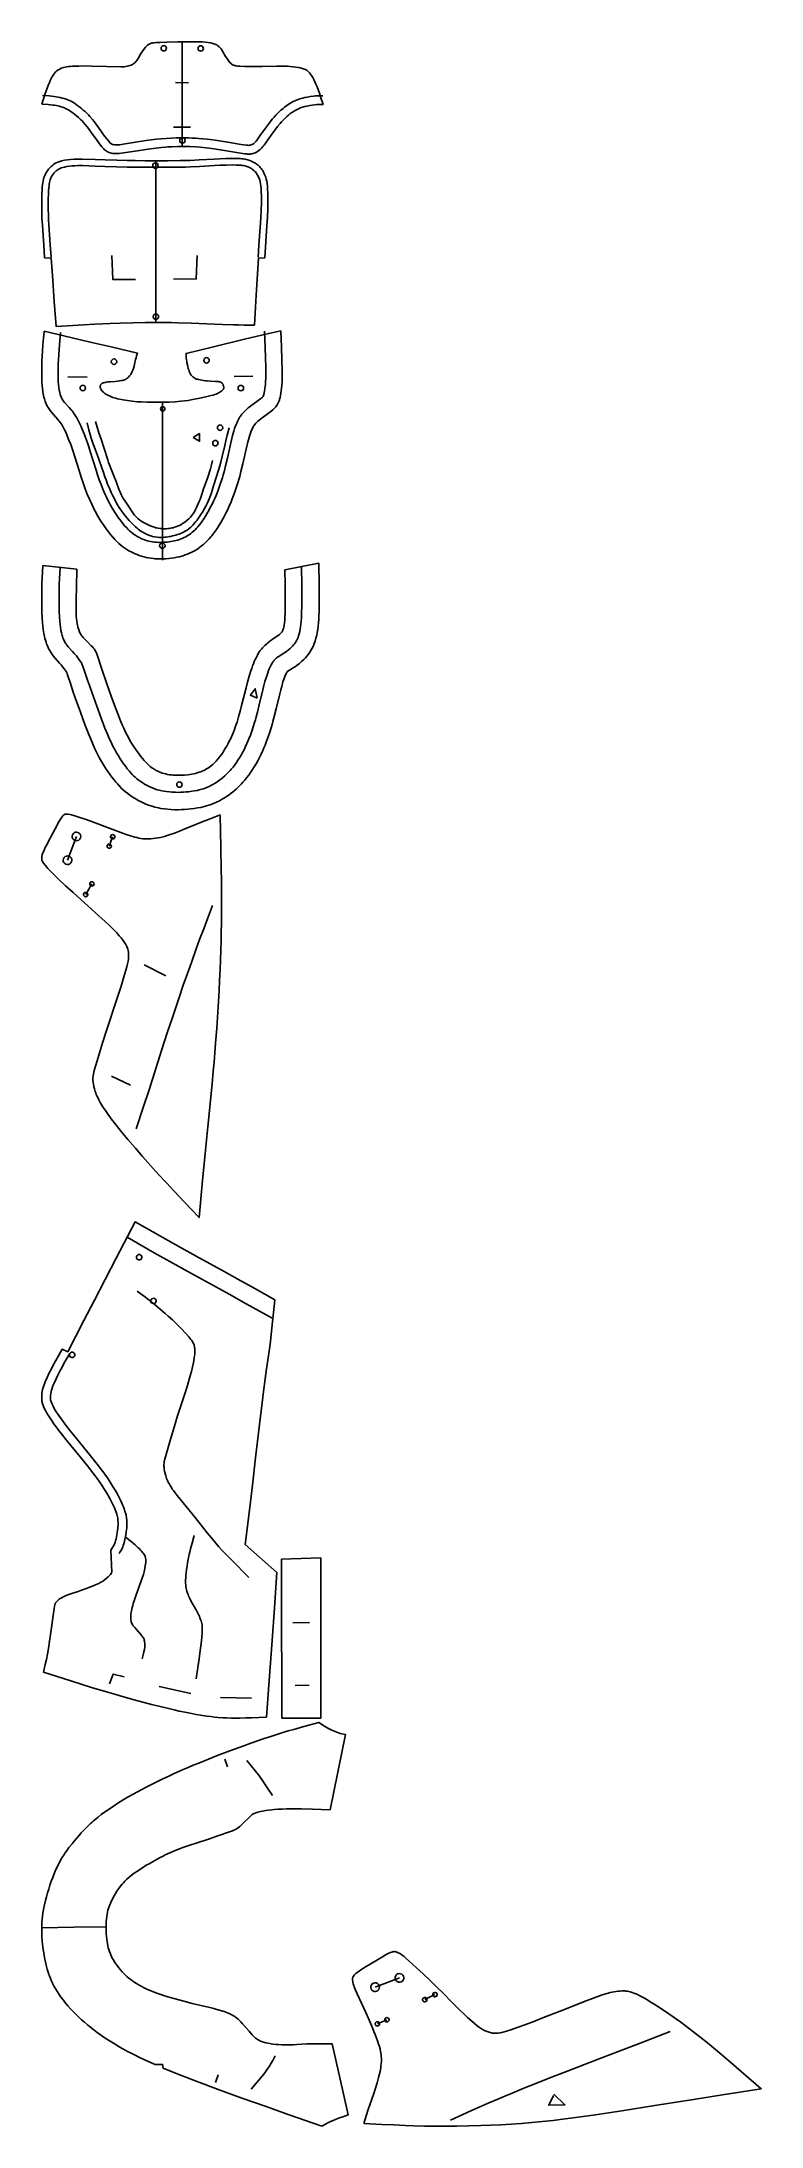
# Model space of a CAD drawing. Extents: x 1 to 332, y 1 to 961.
import ezdxf

# ---------------------------------------------------------------- set-up
doc = ezdxf.new("R2010")
doc.units = 0

msp = doc.modelspace()

# ---------------------------------------------------------------- linework, layer by layer
for points in [[(1, 931.853088), (4.004062, 931.615234), (5.13875, 931.506592), (6.183203, 931.386597), (6.895703, 931.286926), (7.764765, 931.138977), (8.371406, 931.015076), (9.1425, 930.830139), (9.896484, 930.620056), (10.658047, 930.379456), (11.437968, 930.093628), (12.039531, 929.839417), (12.658593, 929.542847), (13.298437, 929.197021), (13.96164, 928.795227), (14.645937, 928.338501), (15.345781, 927.833008), (16.293282, 927.093628), (17.007421, 926.498047), (17.953749, 925.660522), (18.884844, 924.781311), (19.571718, 924.093262), (20.247969, 923.378967), (20.913124, 922.637024), (21.994843, 921.335083), (23.042578, 919.959045), (23.858202, 918.829041), (26.201952, 915.500732), (27.630859, 913.551025), (28.697031, 912.192322), (29.087265, 911.734253), (29.446249, 911.342407), (29.783905, 911.006165), (30.217812, 910.625854), (30.654686, 910.300293), (31.114922, 910.008789), (31.607344, 909.749451), (32.001404, 909.577454), (32.564373, 909.380371), (33.018204, 909.258179), (33.840939, 909.106323), (34.752655, 909.024414), (35.759529, 909.018188), (36.637814, 909.071472), (37.60836, 909.179382), (38.74453, 909.343872), (45.095779, 910.382324), (48.954453, 910.971436), (52.313904, 911.433716), (54.920547, 911.743469), (56.171719, 911.872498), (57.987263, 912.034668), (59.159843, 912.122742), (60.867344, 912.22583), (63.592888, 912.325073), (66.195313, 912.341003), (67.707497, 912.315186), (69.187965, 912.266357), (72.070465, 912.110474), (75.340469, 911.852234), (78.110313, 911.566223), (80.429214, 911.274902), (83.253433, 910.856384), (86.04351, 910.391479), (91.600937, 909.410034), (93.654526, 909.075745), (94.622032, 908.942505), (95.255623, 908.872375), (95.821251, 908.828796), (96.333984, 908.812561), (96.96125, 908.834595), (97.26062, 908.864746), (97.704689, 908.93457), (98.460152, 909.118164), (99.23172, 909.388489), (99.846016, 909.669373), (100.445465, 910.00946), (101.02211, 910.412842), (101.594063, 910.904114), (102.039139, 911.351379), (102.351089, 911.695374), (102.851715, 912.29126), (103.403595, 912.995972), (104.451401, 914.417419), (107.021797, 918.034302), (108.362419, 919.868347), (109.611015, 921.479431), (110.819687, 922.923828), (111.425697, 923.60144), (112.243744, 924.468323), (113.069374, 925.290466), (113.897575, 926.063721), (114.723282, 926.784119), (115.337967, 927.287354), (116.152496, 927.907349), (116.762032, 928.333679), (117.372498, 928.726563), (117.986092, 929.085632), (118.604683, 929.410583), (119.230858, 929.701904), (119.869606, 929.963013), (120.526482, 930.197693), (121.207031, 930.410339), (122.160934, 930.666199), (123.178902, 930.899292), (124.515938, 931.160461), (125.587105, 931.338806), (126.858513, 931.514038), (127.771561, 931.609436), (128.580627, 931.666687), (129.484131, 931.69873), (130.561554, 931.703186), (129.434448, 935.25177), (128.865936, 936.928467), (128.420853, 938.166443), (127.795624, 939.782471), (127.305, 940.954407), (126.803276, 942.072693), (126.297501, 943.119324), (125.794838, 944.076599), (125.302338, 944.926453), (124.825859, 945.652771), (124.359215, 946.259033), (124.046562, 946.604431), (123.564529, 947.046448), (123.053902, 947.411621), (122.500465, 947.71637), (121.889687, 947.976868), (121.447342, 948.132019), (120.979218, 948.273987), (120.234764, 948.464294), (119.17765, 948.681458), (118.066635, 948.864502), (116.630463, 949.056946), (115.423904, 949.181946), (114.119995, 949.274902), (112.675232, 949.330139), (111.046478, 949.341614), (109.221405, 949.311157), (102.545937, 949.125), (99.957733, 949.101685), (97.525703, 949.115967), (94.595001, 949.176208), (92.188126, 949.274414), (91.316872, 949.34198), (90.772026, 949.405579), (90.299217, 949.483093), (89.880074, 949.577271), (89.500153, 949.694275), (89.263046, 949.789124), (88.923042, 949.963196), (88.701874, 950.103882), (88.481247, 950.267395), (88.143593, 950.560852), (87.788673, 950.918945), (87.541405, 951.194031), (86.894997, 951.999512), (86.225151, 952.955933), (85.686325, 953.815369), (84.32695, 956.157227), (83.88797, 956.834167), (83.580307, 957.259888), (83.090622, 957.845032), (82.742416, 958.192017), (82.186172, 958.648804), (81.588669, 959.036316), (81.167343, 959.259827), (80.727341, 959.458313), (80.268593, 959.634094), (79.791092, 959.789429), (79.294609, 959.926514), (78.777969, 960.047546), (77.662262, 960.2453), (76.394295, 960.388977), (74.923439, 960.484924), (73.198906, 960.539185), (71.193283, 960.55835), (67.806168, 960.53772), (63.633984, 960.46991), (58.610233, 960.363281), (55.417656, 960.259827), (53.720623, 960.165527), (52.732498, 960.071411), (52.336483, 960.015808), (51.83625, 959.919617), (51.550625, 959.84552), (51.168514, 959.717529), (50.811718, 959.566589), (50.458591, 959.389221), (50.106327, 959.180298), (49.753906, 958.935059), (49.400311, 958.648315), (49.044453, 958.315369), (48.805389, 958.065063), (48.444061, 957.646057), (47.84156, 956.850342), (47.13625, 955.785828), (46.580391, 954.855591), (45.645157, 953.203674), (45.114998, 952.348938), (44.777657, 951.873047), (44.541172, 951.574585), (44.034763, 951.025696), (43.621563, 950.656982), (43.328125, 950.432312), (42.858593, 950.127625), (42.524296, 949.946533), (42.171875, 949.783325), (41.609531, 949.572083), (41.017185, 949.399048), (40.408203, 949.261047), (39.795937, 949.155396), (38.997498, 949.059448), (38.245781, 949.008545), (37.507889, 948.994873), (30.915155, 949.187683), (24.122499, 949.327087), (19.831249, 949.370239), (18.135859, 949.361694), (16.596172, 949.3302), (15.214062, 949.270813), (14.27289, 949.20459), (13.406718, 949.117188), (12.609687, 949.006042), (11.875781, 948.868958), (11.199297, 948.704346), (10.576172, 948.513855), (10.002656, 948.300232), (9.308594, 947.983398), (8.989375, 947.813171), (8.542031, 947.544983), (7.996484, 947.160461), (7.49, 946.716125), (7.244297, 946.460144), (7, 946.175354), (6.63, 945.68457), (6.115156, 944.887146), (5.705859, 944.169434), (5.134219, 943.058777), (4.541406, 941.782532), (3.936562, 940.351929), (3.480547, 939.18457), (3.025234, 937.94458), (2.419297, 936.19989), (1, 931.853088)], [(65.758591, 912.078979), (65.758591, 922.823425), (65.758591, 936.253967), (65.758591, 946.998352), (65.758591, 960.428833)], [(58.485779, 957.525452), (58.390625, 958.003784), (58.11961, 958.409363), (57.714062, 958.680298), (57.235779, 958.775452), (56.757343, 958.680298), (56.351875, 958.409363), (56.080936, 958.003784), (55.985779, 957.525452), (56.080936, 957.047058), (56.351875, 956.641602), (56.757343, 956.370605), (57.235779, 956.275452), (57.714062, 956.370605), (58.11961, 956.641602), (58.390625, 957.047058), (58.485779, 957.525452)], [(75.486092, 957.447021), (75.390938, 957.925354), (75.119995, 958.330811), (74.714455, 958.601868), (74.236092, 958.697021), (73.757736, 958.601868), (73.352188, 958.330811), (73.081245, 957.925354), (72.986092, 957.447021), (73.081245, 956.968628), (73.352188, 956.56311), (73.757736, 956.292175), (74.236092, 956.197021), (74.714455, 956.292175), (75.119995, 956.56311), (75.390938, 956.968628), (75.486092, 957.447021)], [(62.582188, 941.721558), (68.613121, 941.554443)], [(1.302422, 935.84137), (4.489687, 935.592896), (5.690312, 935.477539), (6.816719, 935.346436), (7.603281, 935.234924), (8.588047, 935.065308), (9.523984, 934.867737), (10.437812, 934.637878), (11.356093, 934.37146), (12.297656, 934.060364), (13.021406, 933.788025), (13.761328, 933.474487), (14.518125, 933.112549), (15.292734, 932.69519), (16.085625, 932.216064), (16.893436, 931.677185), (17.71039, 931.08606), (18.530546, 930.450439), (19.347969, 929.777893), (20.156874, 929.07605), (20.951485, 928.352112), (21.729452, 927.608337), (22.490078, 926.843567), (23.232967, 926.056946), (24.430079, 924.694092), (25.122969, 923.84375), (25.796562, 922.971924), (26.876719, 921.498169), (28.882734, 918.646606), (29.975859, 917.124817), (30.933125, 915.839722), (31.699453, 914.867493), (32.328907, 914.157715), (32.59586, 913.904541), (32.822422, 913.721802), (33.081326, 913.545532), (33.345547, 913.400818), (33.644844, 913.281616), (33.929375, 913.200684), (34.570156, 913.087158), (35.304688, 913.042236), (36.076172, 913.06427), (37.026405, 913.15802), (38.564529, 913.381287), (45.111717, 914.438171), (49.086014, 915.03418), (52.516251, 915.493164), (53.856483, 915.652344), (55.803982, 915.858093), (58.291718, 916.073181), (60.667656, 916.22406), (62.945858, 916.31427), (65.677185, 916.3479), (67.262573, 916.329895), (68.813126, 916.286926), (70.33297, 916.22168), (71.826172, 916.137329), (73.296951, 916.03656), (75.230698, 915.880188), (77.144608, 915.697327), (78.574684, 915.541077), (80.963669, 915.240967), (83.859917, 914.812012), (86.699219, 914.339905), (91.884995, 913.431091), (93.864845, 913.106018), (95.275154, 912.912659), (95.844688, 912.861694), (96.283905, 912.848328), (96.710777, 912.875366), (97.075073, 912.940308), (97.434135, 913.038086), (97.799217, 913.178955), (98.175079, 913.375061), (98.487495, 913.580627), (98.827499, 913.857117), (99.118904, 914.139038), (99.712967, 914.810669), (100.495155, 915.814758), (101.485313, 917.174255), (104.026169, 920.735535), (105.390228, 922.579407), (106.701088, 924.250977), (107.351402, 925.0354), (108.006088, 925.792786), (108.894997, 926.768555), (109.574684, 927.475525), (110.496246, 928.382019), (111.197182, 929.032959), (112.142418, 929.859192), (112.857811, 930.445679), (113.820465, 931.179749), (114.549995, 931.691467), (115.286873, 932.16748), (116.031952, 932.605652), (116.785934, 933.003784), (117.550156, 933.360657), (118.327965, 933.679871), (119.123276, 933.96582), (119.939842, 934.223083), (121.068275, 934.529175), (122.249374, 934.802551), (123.466087, 935.046204), (124.67601, 935.25592), (126.112656, 935.463074), (127.14875, 935.579285), (128.271866, 935.663391), (129.252258, 935.697571), (130.498276, 935.700989)], [(61.671562, 921.233398), (69.521637, 921.203796)], [(67.070778, 915.116211), (66.975624, 915.594604), (66.704689, 916.000061), (66.299141, 916.271057), (65.820778, 916.366211), (65.342422, 916.271057), (64.936874, 916.000061), (64.665939, 915.594604), (64.570778, 915.116211), (64.665939, 914.637878), (64.936874, 914.2323), (65.342422, 913.961365), (65.820778, 913.866211), (66.299141, 913.961365), (66.704689, 914.2323), (66.975624, 914.637878), (67.070778, 915.116211)], [(98.947182, 830.135864), (99.820778, 843.925842), (100.909683, 860.887695), (103.729996, 861.113037), (104.036713, 866.121765), (104.672028, 875.781799), (104.914215, 879.727478), (105.112343, 883.691467), (105.172653, 885.468567), (105.203278, 887.125305), (105.198746, 889.039917), (105.15406, 890.776306), (105.061714, 892.612244), (104.941093, 894.16925), (104.812027, 895.295593), (104.639214, 896.331909), (104.406403, 897.340088), (104.16703, 898.155396), (103.79422, 899.180237), (103.527809, 899.792725), (103.331406, 900.198181), (103.007339, 900.799927), (102.770782, 901.195313), (102.383904, 901.776611), (102.104057, 902.154419), (101.649841, 902.703003), (101.323593, 903.05481), (100.977966, 903.39386), (100.612343, 903.718872), (100.226402, 904.028503), (99.820152, 904.321472), (99.3964, 904.597656), (98.9589, 904.85675), (98.056091, 905.323181), (97.597969, 905.530396), (96.912025, 905.808044), (96.460625, 905.970825), (95.799454, 906.181641), (95.144997, 906.354248), (94.699997, 906.450195), (93.755074, 906.601074), (93.24015, 906.658264), (92.393433, 906.724426), (90.730156, 906.791626), (88.788437, 906.812744), (85.840622, 906.774292), (82.924995, 906.668518), (80.499374, 906.536987), (73.492424, 906.104187), (69.400078, 905.914917), (67.180939, 905.846558), (64.829689, 905.798645), (58.934372, 905.746643), (53.638905, 905.739563), (48.602108, 905.758057), (44.112419, 905.801758), (40.362732, 905.861633), (35.598984, 905.967712), (30.194452, 906.12146), (25.678436, 906.277466), (19.586483, 906.52124), (18.440311, 906.538879), (17.316093, 906.526306), (15.912812, 906.467773), (14.242812, 906.336609), (12.872343, 906.177856), (11.538906, 905.96991), (10.270703, 905.701294), (9.322577, 905.43457), (8.449062, 905.11554), (7.652187, 904.742432), (7.098594, 904.428345), (6.41039, 903.966248), (5.925781, 903.588501), (5.313125, 903.045654), (4.735625, 902.461243), (4.195547, 901.840088), (3.695625, 901.186768), (3.238516, 900.506409), (2.826406, 899.798523), (2.547266, 899.23761), (2.293672, 898.639404), (2.065703, 897.993347), (1.863359, 897.288635), (1.686641, 896.514832), (1.534766, 895.66272), (1.405859, 894.725037), (1.297734, 893.695007), (1.1825, 892.16571), (1.115, 890.892883), (1.047187, 889.017578), (1.0075, 886.952698), (0.999844, 885.295654), (1.013906, 883.558167), (1.052344, 881.751526), (1.145312, 879.255554), (1.31875, 876.068665), (1.950703, 866.868469), (2.309844, 861.123962), (5.316562, 860.936279), (5.9575, 852.949585), (6.777187, 840.900696), (7.637109, 829.499878), (25.455078, 830.482727), (29.215624, 830.667542), (32.513905, 830.807373), (37.09203, 830.967407), (42.976795, 831.12915), (48.769608, 831.24646), (53.157967, 831.301514), (55.624062, 831.311462), (58.082733, 831.300842), (60.633434, 831.266724), (63.375622, 831.20636), (69.791092, 830.998291), (84.28289, 830.42511), (89.243591, 830.254456), (91.635544, 830.192566), (94.286171, 830.147339), (98.947182, 830.135864)], [(100.737968, 861.332397), (101.072029, 866.769958), (101.887032, 879.359436), (102.093124, 883.338501), (102.188904, 886.350586), (102.203278, 887.9021), (102.181404, 889.676086), (102.125778, 891.255676), (102.028908, 892.877808), (101.910782, 894.202698), (101.786095, 895.139099), (101.625313, 895.987244), (101.416405, 896.804932), (101.265152, 897.291321), (101.093277, 897.772583), (100.759216, 898.558167), (100.528908, 899.016785), (100.275307, 899.46344), (99.996246, 899.896301), (99.794838, 900.176392), (99.467026, 900.582336), (99.230469, 900.842712), (98.710152, 901.336365), (98.121559, 901.790527), (97.803276, 902.001465), (97.30265, 902.296936), (96.957344, 902.47937), (96.428589, 902.730225), (95.540779, 903.085083), (94.666794, 903.357117), (93.931404, 903.519592), (93.319763, 903.613342), (92.86937, 903.663635), (91.832573, 903.738953), (90.573746, 903.784912), (88.732735, 903.805237), (85.88797, 903.770081), (83.036797, 903.668335), (80.640312, 903.539124), (73.622658, 903.10675), (69.496483, 902.916138), (67.258591, 902.847229), (64.888824, 902.79895), (58.954529, 902.746643), (53.633671, 902.739502), (48.577812, 902.757935), (44.072342, 902.801941), (40.309063, 902.862), (35.527657, 902.968567), (30.106718, 903.122559), (25.587343, 903.277954), (19.861719, 903.508972), (18.733358, 903.532715), (17.658827, 903.527222), (16.333202, 903.479431), (15.03875, 903.38855), (13.788203, 903.257507), (12.596562, 903.087769), (11.486015, 902.876221), (10.672265, 902.673828), (9.938203, 902.439331), (9.604375, 902.309448), (9.1425, 902.098511), (8.588359, 901.787354), (8.090234, 901.442078), (7.631875, 901.062744), (7.198672, 900.649963), (6.787344, 900.206848), (6.308437, 899.617615), (5.873984, 898.997742), (5.561953, 898.483521), (5.281875, 897.933716), (5.092109, 897.479736), (4.919219, 896.975708), (4.762656, 896.40863), (4.622031, 895.765747), (4.496719, 895.036133), (4.386328, 894.212341), (4.290312, 893.286804), (4.183594, 891.881592), (4.118906, 890.690002), (4.029062, 887.935669), (4.008125, 886.390198), (4.006719, 884.749207), (4.0275, 883.024902), (4.073203, 881.229919), (4.175781, 878.750854), (4.316719, 876.228638), (4.943281, 867.081787), (5.301875, 861.344727)], [(53.394062, 904.782471), (52.915779, 904.687317), (52.510235, 904.416321), (52.239216, 904.010864), (52.144062, 903.532471), (52.239216, 903.054138), (52.510235, 902.648682), (52.915779, 902.377625), (53.394062, 902.282471), (53.872421, 902.377625), (54.277969, 902.648682), (54.548985, 903.054138), (54.644062, 903.532471), (54.548985, 904.010864), (54.277969, 904.416321), (53.872421, 904.687317), (53.394062, 904.782471)], [(53.587654, 905.877258), (53.587654, 889.301941), (53.587654, 881.014282), (53.587654, 868.582764), (53.587654, 852.007507), (53.587654, 843.71991), (53.587654, 831.28833)], [(33.349453, 862.190063), (33.744843, 851.161621), (44.219997, 851.027893)], [(72.590385, 862.140381), (72.20359, 851.363953), (61.681015, 851.222473)], [(53.572342, 835.232544), (53.093983, 835.13739), (52.688435, 834.866455), (52.4175, 834.460938), (52.322342, 833.982544), (52.4175, 833.504211), (52.688435, 833.098633), (53.093983, 832.827698), (53.572342, 832.732544), (54.050701, 832.827698), (54.456249, 833.098633), (54.727188, 833.504211), (54.822342, 833.982544), (54.727188, 834.460938), (54.456249, 834.866455), (54.050701, 835.13739), (53.572342, 835.232544)], [(111.132027, 827.499878), (111.452263, 819.937012), (111.656715, 813.912231), (111.739296, 809.534729), (111.744217, 807.544067), (111.720619, 805.709412), (111.667343, 804.035156), (111.585625, 802.511963), (111.476791, 801.129883), (111.342186, 799.879272), (111.183044, 798.750122), (111.000778, 797.732666), (110.796562, 796.817017), (110.571793, 795.993347), (110.45211, 795.612976), (110.198433, 794.908875), (109.924294, 794.272949), (109.627808, 793.696106), (109.470619, 793.426941), (109.137184, 792.921631), (108.776718, 792.452637), (108.387344, 792.010925), (107.967262, 791.587402), (107.51461, 791.173035), (106.508514, 790.341064), (105.397964, 789.497009), (101.930855, 786.966919), (101.134064, 786.338684), (100.382339, 785.678833), (99.675781, 784.956726), (99.229843, 784.425659), (99.014374, 784.141907), (98.598671, 783.532166), (98.398354, 783.203979), (98.01281, 782.495056), (97.827576, 782.112427), (97.471016, 781.291077), (96.966484, 779.926331), (96.646873, 778.933655), (96.186562, 777.330627), (95.888985, 776.191467), (95.450386, 774.387085), (93.639839, 766.289429), (92.776245, 762.663635), (92.203979, 760.464355), (91.795235, 758.99707), (91.362732, 757.529968), (90.905075, 756.062378), (90.167969, 753.858582), (89.640778, 752.386963), (88.79258, 750.174133), (88.186714, 748.69458), (87.213745, 746.467407), (86.522652, 744.981445), (85.801247, 743.504822), (85.052887, 742.046631), (84.28109, 740.616394), (83.489372, 739.22345), (82.271713, 737.224182), (81.444923, 735.96521), (80.610313, 734.776245), (80.190933, 734.210632), (79.348747, 733.136963), (78.925705, 732.627869), (78.075623, 731.662659), (77.219765, 730.764771), (76.357651, 729.930237), (75.488907, 729.154968), (74.613121, 728.435059), (73.729919, 727.766479), (72.838745, 727.145203), (71.938438, 726.567627), (71.024918, 726.032349), (70.093277, 725.537964), (69.138596, 725.083496), (68.155937, 724.667725), (67.140388, 724.289612), (66.087189, 723.947815), (65.544846, 723.790283), (64.425781, 723.501099), (63.25695, 723.245422), (62.041405, 723.023804), (60.789532, 722.837708), (59.511875, 722.688904), (58.219296, 722.579041), (56.922421, 722.509827), (55.63203, 722.483032), (54.358826, 722.500305), (53.113438, 722.563354), (52.504532, 722.612549), (51.318748, 722.746765), (50.173748, 722.927002), (49.06625, 723.15094), (47.993122, 723.416138), (46.951092, 723.720398), (45.936951, 724.06134), (44.947578, 724.436523), (43.979763, 724.843811), (42.561329, 725.509766), (41.172188, 726.248474), (40.255779, 726.794373), (39.342342, 727.3927), (38.427891, 728.052002), (37.508358, 728.780579), (36.579685, 729.586853), (35.63789, 730.479126), (35.160858, 730.960205), (34.678905, 731.465942), (33.700703, 732.55249), (32.708904, 733.731628), (31.711172, 734.993042), (30.715311, 736.326538), (29.728905, 737.721863), (28.759687, 739.168762), (28.283905, 739.908264), (27.354765, 741.413208), (26.46203, 742.94397), (26.031639, 743.715942), (25.206093, 745.267639), (24.810312, 746.046692), (24.051249, 747.609924), (22.988359, 749.962891), (22.007813, 752.318787), (21.100155, 754.670044), (20.255859, 757.008789), (19.212656, 760.093445), (18.245781, 763.113647), (16.254375, 769.509888), (15.619687, 771.471558), (14.991172, 773.328186), (14.372578, 775.072693), (13.570546, 777.212891), (12.80375, 779.125854), (12.082421, 780.796021), (11.402656, 782.229797), (10.901953, 783.179749), (10.393281, 784.047791), (10.042812, 784.592346), (9.678359, 785.117554), (9.096171, 785.884277), (8.464063, 786.642883), (6.408594, 788.935425), (5.506484, 789.98645), (4.870078, 790.797424), (4.280703, 791.638733), (3.914453, 792.22583), (3.569531, 792.84082), (3.092344, 793.82843), (2.663437, 794.911621), (2.282891, 796.110474), (2.056094, 796.983337), (1.756562, 798.406128), (1.584219, 799.424988), (1.366875, 801.049377), (1.249687, 802.190979), (1.115781, 803.982239), (1.0325, 805.856689), (1, 807.801025), (1.013281, 809.791016), (1.064219, 811.795593), (1.144922, 813.78363), (1.247031, 815.72406), (1.402656, 818.183167), (1.607266, 820.987), (1.859375, 824.041016), (2.152187, 827.311279), (11.273359, 825.161621), (23.340157, 822.31781), (32.993591, 820.042725), (45.060467, 817.198792), (44.687889, 816.014099), (44.438046, 815.108398), (44.228123, 814.224854), (43.778984, 812.161255), (43.519295, 811.096802), (43.223125, 810.085938), (42.957733, 809.333191), (42.741951, 808.805237), (42.511795, 808.311157), (42.267109, 807.853516), (42.008282, 807.434692), (41.739529, 807.054932), (41.467812, 806.713501), (41.112968, 806.316467), (40.781639, 805.984131), (40.422421, 805.655823), (40.167263, 805.451294), (39.910469, 805.282532), (39.623592, 805.13446), (39.180313, 804.956055), (38.745388, 804.811462), (38.253044, 804.671143), (37.718513, 804.541565), (36.869923, 804.380981), (35.842735, 804.252319), (34.779766, 804.168823), (32.553204, 804.039917), (31.394453, 803.925781), (30.728983, 803.827271), (30.245703, 803.735168), (29.645077, 803.58606), (29.242811, 803.45343), (28.895155, 803.30188), (28.69875, 803.190002), (28.530155, 803.069824), (28.325468, 802.875427), (28.218437, 802.737244), (28.133047, 802.592896), (28.019688, 802.288025), (27.988203, 802.128662), (27.967655, 801.882568), (27.98625, 801.543884), (28.080078, 801.108276), (28.208593, 800.754272), (28.381874, 800.398987), (28.601406, 800.044617), (28.801327, 799.779419), (29.122343, 799.426331), (29.408983, 799.161621), (29.739374, 798.89679), (30.115623, 798.63208), (30.533047, 798.368896), (31.142656, 798.023499), (31.798906, 797.688354), (32.486561, 797.367737), (33.200466, 797.064453), (33.772968, 796.846375), (34.397968, 796.634094), (35.093906, 796.425659), (35.879295, 796.219116), (36.772655, 796.012268), (38.508358, 795.669922), (40.497341, 795.347168), (42.671875, 795.064331), (44.969685, 794.840698), (46.904686, 794.709778), (49.50906, 794.604675), (51.790077, 794.566284), (54.287029, 794.567505), (56.965233, 794.610657), (59.717731, 794.701538), (62.434608, 794.845947), (65.005859, 795.0495), (66.781792, 795.242798), (68.423279, 795.464294), (70.418594, 795.788879), (73.041954, 796.297974), (76.587967, 797.067322), (78.98703, 797.639099), (80.01976, 797.914124), (80.722885, 798.125793), (81.348511, 798.344421), (81.926094, 798.583557), (82.483986, 798.855896), (83.02523, 799.160706), (83.52742, 799.483337), (83.96711, 799.808594), (84.320938, 800.121399), (84.572342, 800.411011), (84.699684, 800.61731), (84.782814, 800.820007), (84.829216, 801.023987), (84.846329, 801.234436), (84.83609, 801.533325), (84.796486, 801.850708), (84.730232, 802.172424), (84.639526, 802.483337), (84.526718, 802.768677), (84.428589, 802.958313), (84.317657, 803.127869), (84.192345, 803.279724), (84.05101, 803.416565), (83.892029, 803.540771), (83.649918, 803.691223), (83.440155, 803.794678), (83.104294, 803.918518), (82.796799, 803.999268), (82.429764, 804.06842), (81.992813, 804.124756), (81.087502, 804.190247), (78.694527, 804.300476), (77.275856, 804.402954), (76.380547, 804.493835), (75.480545, 804.607483), (74.040314, 804.847107), (73.254372, 805.020386), (72.778908, 805.148193), (72.350937, 805.285706), (71.97187, 805.432251), (71.637032, 805.587036), (71.206642, 805.832458), (70.847733, 806.091125), (70.54351, 806.35968), (70.194061, 806.727661), (69.877892, 807.106445), (69.583046, 807.521484), (69.372032, 807.875366), (69.09906, 808.429932), (68.89711, 808.925049), (68.695702, 809.497803), (68.498512, 810.136047), (68.250465, 811.059143), (68.081718, 811.782898), (67.889061, 812.756958), (67.774605, 813.473022), (67.685158, 814.170349), (67.596954, 815.077148), (67.473122, 817.061646), (80.171173, 820.109375), (94.397263, 823.594055), (99.679604, 824.873474), (105.530701, 826.242188), (111.132027, 827.499878)], [(103.631798, 827.356079), (103.932266, 819.816772), (104.0914, 815.079041), (104.18898, 810.774231), (104.206947, 808.838196), (104.200233, 807.075195), (104.166954, 805.501404), (104.109688, 804.109436), (104.032188, 802.886719), (103.938278, 801.820374), (103.831558, 800.897583), (103.655777, 799.7547), (103.472496, 798.862854), (103.294136, 798.179016), (103.120155, 797.660034), (102.930153, 797.263), (102.70195, 796.945007), (102.413361, 796.663025), (101.896324, 796.268982), (100.037888, 794.957092), (98.951324, 794.167969), (97.118439, 792.769775), (96.141953, 791.977234), (95.481407, 791.406006), (94.820625, 790.793335), (94.166092, 790.133057), (93.524063, 789.418823), (93.209686, 789.03949), (92.598434, 788.232788), (92.303047, 787.803833), (91.73687, 786.890686), (91.467575, 786.404907), (90.959061, 785.37384), (90.487892, 784.269104), (90.264999, 783.691833), (89.842575, 782.492493), (89.447655, 781.240295), (88.89875, 779.28125), (88.556015, 777.93335), (88.067184, 775.869507), (86.513901, 768.863647), (85.69812, 765.353088), (84.985939, 762.565918), (84.602341, 761.183838), (84.19812, 759.809509), (83.550781, 757.761169), (83.090157, 756.403198), (82.604996, 755.050598), (82.094139, 753.702637), (81.277267, 751.687744), (80.697189, 750.348206), (80.088432, 749.012329), (79.454376, 747.687561), (78.799057, 746.382629), (78.126877, 745.106567), (77.096329, 743.26593), (76.400543, 742.100769), (75.702812, 740.995544), (74.66172, 739.469543), (74.318199, 739.000122), (73.637032, 738.120361), (72.962891, 737.314575), (72.294685, 736.577393), (71.631248, 735.903442), (70.971558, 735.28717), (70.314453, 734.723267), (69.658905, 734.206299), (69.00383, 733.730835), (68.018906, 733.08429), (67.355156, 732.693787), (66.679451, 732.33429), (65.986404, 732.004578), (65.270699, 731.703491), (64.526871, 731.42981), (63.749687, 731.182434), (62.933594, 730.960083), (62.073437, 730.761597), (61.166248, 730.586243), (59.734764, 730.369019), (58.748123, 730.257019), (57.747578, 730.172974), (56.743122, 730.118286), (55.744999, 730.094604), (54.763435, 730.103333), (53.808437, 730.146057), (52.889999, 730.224182), (52.011406, 730.337585), (51.169373, 730.484131), (50.36031, 730.662109), (49.580704, 730.869446), (48.826954, 731.104187), (48.095467, 731.364502), (47.032265, 731.798584), (45.999218, 732.279297), (45.320702, 732.62793), (44.306873, 733.213745), (43.626797, 733.658997), (42.937969, 734.158325), (42.235779, 734.720703), (41.515625, 735.354919), (40.772812, 736.069763), (40.002655, 736.874146), (39.202656, 737.773987), (38.378437, 738.763428), (37.537891, 739.833557), (36.263279, 741.570923), (35.415623, 742.804443), (34.578827, 744.087708), (33.360779, 746.086914), (32.584923, 747.45636), (32.210468, 748.148987), (31.489061, 749.547424), (30.802187, 750.962097), (30.147655, 752.391296), (29.22164, 754.55835), (28.355625, 756.747803), (27.542109, 758.953552), (26.773516, 761.169495), (26.042265, 763.386536), (23.343828, 771.992249), (22.68914, 774.008484), (22.031641, 775.94519), (21.154766, 778.389526), (20.500624, 780.108948), (19.638672, 782.234619), (19.003593, 783.69342), (18.379843, 785.030762), (17.762499, 786.255859), (17.145079, 787.381531), (16.730234, 788.083008), (16.31039, 788.749756), (15.88375, 789.385376), (15.448437, 789.993896), (15.0025, 790.578796), (14.547656, 791.142334), (13.63203, 792.206238), (11.553515, 794.51178), (11.059843, 795.110474), (10.771953, 795.496155), (10.394062, 796.078491), (10.07125, 796.694519), (9.792734, 797.376953), (9.547734, 798.158264), (9.325469, 799.071106), (9.121094, 800.132629), (8.938828, 801.336731), (8.783828, 802.675232), (8.660937, 804.139832), (8.575391, 805.722534), (8.541484, 806.839172), (8.527109, 808.596008), (8.551484, 810.422546), (8.607734, 812.284058), (8.688906, 814.145935), (8.824062, 816.56897), (9.133828, 820.972412), (9.632813, 826.761963)], [(13.079687, 806.244812), (21.938984, 806.119446)], [(34.313904, 814.516418), (33.835545, 814.421204), (33.43, 814.150208), (33.159061, 813.744751), (33.063904, 813.266418), (33.159061, 812.788025), (33.43, 812.382507), (33.835545, 812.111572), (34.313904, 812.016418), (34.792263, 812.111572), (35.197811, 812.382507), (35.46875, 812.788025), (35.563904, 813.266418), (35.46875, 813.744751), (35.197811, 814.150208), (34.792263, 814.421204), (34.313904, 814.516418)], [(76.931328, 815.128113), (76.452965, 815.032959), (76.047417, 814.761963), (75.776482, 814.356445), (75.681328, 813.878113), (75.776482, 813.399719), (76.047417, 812.994202), (76.452965, 812.723267), (76.931328, 812.628113), (77.409683, 812.723267), (77.815231, 812.994202), (78.086166, 813.399719), (78.181328, 813.878113), (78.086166, 814.356445), (77.815231, 814.761963), (77.409683, 815.032959), (76.931328, 815.128113)], [(89.59539, 806.463806), (98.264137, 806.651611)], [(19.916094, 802.383911), (19.437735, 802.288757), (19.032187, 802.017822), (18.76125, 801.612244), (18.666094, 801.133911), (18.76125, 800.655518), (19.032187, 800.25), (19.437735, 799.979065), (19.916094, 799.883911), (20.394453, 799.979065), (20.799999, 800.25), (21.070936, 800.655518), (21.166094, 801.133911), (21.070936, 801.612244), (20.799999, 802.017822), (20.394453, 802.288757), (19.916094, 802.383911)], [(92.709999, 802.333008), (92.231636, 802.237854), (91.826088, 801.966919), (91.555153, 801.561401), (91.459999, 801.083008), (91.555153, 800.604675), (91.826088, 800.199097), (92.231636, 799.928162), (92.709999, 799.833008), (93.188354, 799.928162), (93.593903, 800.199097), (93.864845, 800.604675), (93.959999, 801.083008), (93.864845, 801.561401), (93.593903, 801.966919), (93.188354, 802.237854), (92.709999, 802.333008)], [(56.74617, 792.565979), (56.363514, 792.489929), (56.039063, 792.273132), (55.822342, 791.948669), (55.74617, 791.565979), (55.822342, 791.18335), (56.039063, 790.858887), (56.363514, 790.64209), (56.74617, 790.565979), (57.128906, 790.64209), (57.453281, 790.858887), (57.670078, 791.18335), (57.74617, 791.565979), (57.670078, 791.948669), (57.453281, 792.273132), (57.128906, 792.489929), (56.74617, 792.565979)], [(56.57531, 794.474731), (56.57531, 778.338684), (56.57531, 770.27063), (56.57531, 758.168518), (56.57531, 742.03241), (56.57531, 733.964355), (56.57531, 721.862305)], [(21.878906, 785.155823), (22.745077, 781.936707), (23.357578, 779.745544), (23.840858, 778.112305), (24.316015, 776.622803), (24.905468, 774.930359), (26.545858, 770.470825), (29.393202, 762.24115), (30.075781, 760.333191), (30.634375, 758.836182), (31.37414, 756.955078), (32.18047, 755.029297), (33.041485, 753.095215), (33.755779, 751.578674), (34.481327, 750.119446), (35.212265, 748.737244), (35.961407, 747.417419), (36.745937, 746.136841), (37.368126, 745.188477), (37.803047, 744.556641), (38.490391, 743.602966), (38.971874, 742.964111), (39.725624, 742.00708), (40.247341, 741.373474), (41.33078, 740.127747), (42.458828, 738.926636), (43.621796, 737.78894), (44.215233, 737.24884), (44.816795, 736.72998), (45.42664, 736.234131), (46.044765, 735.762878), (46.671326, 735.317871), (47.306484, 734.900757), (48.275391, 734.331177), (48.932343, 733.990784), (49.598125, 733.682556), (50.613438, 733.280762), (51.301407, 733.053345), (51.998436, 732.858398), (53.060623, 732.627075), (54.143204, 732.469421), (55.245937, 732.385559), (55.990936, 732.369507), (56.742344, 732.383789), (57.498672, 732.427429), (58.258671, 732.49884), (59.020779, 732.596985), (59.783825, 732.720581), (60.546249, 732.868347), (61.306873, 733.039124), (62.063904, 733.231689), (62.814842, 733.446228), (63.556561, 733.682739), (64.286407, 733.941467), (65.001328, 734.222473), (65.698433, 734.526062), (66.37484, 734.852417), (67.02758, 735.201538), (67.956169, 735.768494), (68.823593, 736.389343), (69.640625, 737.068359), (70.1632, 737.555481), (70.672112, 738.071716), (71.417732, 738.903625), (71.908043, 739.498474), (72.397026, 740.127075), (73.376877, 741.482483), (74.343124, 742.938293), (75.045387, 744.072083), (75.933907, 745.607971), (76.552032, 746.756165), (77.300308, 748.261169), (77.81031, 749.380127), (78.434761, 750.88031), (79.009842, 752.413635), (79.551094, 754.006409), (80.196014, 756.078186), (81.621948, 760.885193), (83.019531, 765.265991), (83.537338, 767.079895), (84.156403, 769.586182), (85.295464, 774.649658), (85.81781, 776.902222), (86.448517, 779.500366), (87.292809, 782.868713)], [(25.734842, 785.776245), (27.545467, 780.029541), (28.16625, 778.132813), (29.806875, 773.241516), (31.415703, 768.077881), (31.793827, 766.922302), (32.196251, 765.764038), (32.930859, 763.842041), (34.515545, 760.010864), (34.979374, 758.854431), (35.421795, 757.691101), (36.537109, 754.628967), (36.960155, 753.534302), (37.251717, 752.831726), (37.554531, 752.155518), (38.035545, 751.197937), (38.547501, 750.301575), (39.084141, 749.448914), (40.969063, 746.697876), (42.716248, 744.089539), (43.33828, 743.23407), (43.772575, 742.68219), (44.460468, 741.894348), (44.947498, 741.402893), (45.457733, 740.941101), (46.259922, 740.300781), (47.097031, 739.718994), (47.958591, 739.190674), (49.127266, 738.560852), (50.296719, 738.005554), (51.45789, 737.521606), (52.32695, 737.208557), (52.907028, 737.024841), (53.488594, 736.861755), (54.072655, 736.720276), (54.65992, 736.60083), (55.548435, 736.464417), (56.145466, 736.402222), (56.745312, 736.362976), (57.347107, 736.346313), (57.949997, 736.352112), (58.553123, 736.380371), (59.155624, 736.430847), (59.756638, 736.503479), (60.355312, 736.598022), (60.951015, 736.7146), (61.543747, 736.854065), (62.133827, 737.017456), (62.721405, 737.206055), (63.306873, 737.420898), (63.890312, 737.663025), (64.472107, 737.933655), (65.052345, 738.233704), (65.920547, 738.741699), (66.496559, 739.119568), (67.067032, 739.528259), (67.905861, 740.198059), (68.715546, 740.93396), (69.485779, 741.734253), (69.97242, 742.30249), (70.434059, 742.897888), (70.868439, 743.519043), (71.470467, 744.490356), (71.841011, 745.15741), (72.354057, 746.175354), (72.820076, 747.200317), (73.376717, 748.550049), (73.752029, 749.530701), (74.212189, 750.801147), (75.552574, 754.686768), (77.137657, 759.119934), (77.782104, 761.018982), (78.246559, 762.502808), (78.664764, 763.949829), (79.14109, 765.721863), (79.676636, 767.81958)], [(70.750465, 778.362732), (73.70047, 776.641907), (73.677032, 778.410522), (73.653595, 780.179138), (70.750465, 778.362732)], [(83.139999, 784.130432), (82.661636, 784.035278), (82.256088, 783.764343), (81.985153, 783.358826), (81.889999, 782.880432), (81.985153, 782.4021), (82.256088, 781.996643), (82.661636, 781.725586), (83.139999, 781.630432), (83.618279, 781.725586), (84.023827, 781.996643), (84.294846, 782.4021), (84.389999, 782.880432), (84.294846, 783.358826), (84.023827, 783.764343), (83.618279, 784.035278), (83.139999, 784.130432)], [(81.000465, 777.008179), (80.522186, 776.913025), (80.116638, 776.64209), (79.845627, 776.236633), (79.750465, 775.758179), (79.845627, 775.279907), (80.116638, 774.874329), (80.522186, 774.603333), (81.000465, 774.508179), (81.478828, 774.603333), (81.884377, 774.874329), (82.155388, 775.279907), (82.250465, 775.758179), (82.155388, 776.236633), (81.884377, 776.64209), (81.478828, 776.913025), (81.000465, 777.008179)], [(56.57906, 729.819214), (56.1007, 729.72406), (55.695156, 729.453125), (55.424217, 729.047546), (55.32906, 728.569214), (55.424217, 728.09082), (55.695156, 727.685303), (56.1007, 727.414368), (56.57906, 727.319214), (57.057419, 727.414368), (57.462967, 727.685303), (57.733906, 728.09082), (57.82906, 728.569214), (57.733906, 729.047546), (57.462967, 729.453125), (57.057419, 729.72406), (56.57906, 729.819214)], [(17.215078, 717.709839), (16.975546, 709.515686), (16.840937, 704.012573), (16.805624, 701.100403), (16.833281, 698.37384), (16.891796, 696.854919), (16.952108, 695.899963), (17.030155, 694.993713), (17.178984, 693.724854), (17.298046, 692.938416), (17.504375, 691.846863), (17.65914, 691.177185), (17.915155, 690.258179), (18.197109, 689.440552), (18.399765, 688.947388), (18.616249, 688.488831), (18.971718, 687.850586), (19.232344, 687.448608), (19.514296, 687.05719), (20.15086, 686.279846), (20.896719, 685.466614), (21.730234, 684.610291), (23.808359, 682.533569), (24.326172, 681.996765), (24.764843, 681.514465), (25.24703, 680.919983), (25.54953, 680.481018), (25.816328, 680.022705), (26.061327, 679.522461), (26.377655, 678.750061), (26.714453, 677.800476), (28.567656, 672.161133), (31.015156, 665.006409), (33.002186, 659.34436), (34.504688, 655.191528), (35.263985, 653.160583), (36.031406, 651.165222), (37.333984, 647.930481), (38.132732, 646.053955), (38.673435, 644.834351), (39.776951, 642.480225), (40.340858, 641.350281), (40.913593, 640.254578), (41.495701, 639.195374), (42.086796, 638.174622), (42.683983, 637.19342), (43.58297, 635.797791), (44.178749, 634.919434), (45.057812, 633.68219), (45.907967, 632.544067), (46.716484, 631.507935), (47.475311, 630.573975), (48.195858, 629.730591), (48.894375, 628.963562), (49.587185, 628.258362), (50.29031, 627.600525), (51.020077, 626.975708), (51.791092, 626.373169), (52.332344, 625.985596), (53.190544, 625.431091), (53.796562, 625.082581), (54.43203, 624.753662), (55.09914, 624.446655), (55.800076, 624.163635), (56.536873, 623.907227), (57.310623, 623.678955), (58.118748, 623.479309), (58.957577, 623.307861), (59.823593, 623.164673), (60.713047, 623.049438), (61.622578, 622.962158), (62.548359, 622.902466), (63.959843, 622.864685), (64.910782, 622.873474), (65.864845, 622.909424), (66.817574, 622.971924), (68.233826, 623.114502), (69.162651, 623.241455), (70.073982, 623.393677), (70.962891, 623.570435), (71.824997, 623.771484), (72.655624, 623.996338), (73.451172, 624.244446), (74.212265, 624.515381), (74.94062, 624.80835), (75.637886, 625.122742), (76.305779, 625.457825), (76.946014, 625.812805), (77.85836, 626.381714), (78.437027, 626.784119), (79.265236, 627.421448), (79.795311, 627.871948), (80.312263, 628.347351), (80.82, 628.851074), (81.322342, 629.386841), (81.82312, 629.958496), (82.579765, 630.891052), (83.093437, 631.568176), (83.886406, 632.675171), (84.701561, 633.888245), (85.250778, 634.75061), (85.799919, 635.6521), (86.345314, 636.589355), (86.882736, 637.559387), (87.408279, 638.558472), (87.918045, 639.583862), (88.408203, 640.632202), (88.877579, 641.701965), (89.327263, 642.79364), (89.75898, 643.907593), (90.174294, 645.044312), (90.574448, 646.204102), (90.961014, 647.387573), (91.699371, 649.827148), (92.401482, 652.364502), (93.080467, 654.984619), (95.117729, 663.105774), (95.837189, 665.809265), (96.579292, 668.432007), (97.339058, 670.914124), (97.72406, 672.083679), (98.111557, 673.195435), (98.501015, 674.24231), (98.89328, 675.2229), (99.290932, 676.141541), (99.696327, 677.003052), (100.324295, 678.198364), (100.759842, 678.937561), (101.211716, 679.635925), (101.682419, 680.29834), (102.174454, 680.929443), (102.68898, 681.533203), (103.222656, 682.110046), (103.77047, 682.659729), (104.608826, 683.433044), (105.171791, 683.913879), (106.010704, 684.582703), (106.559219, 684.993347), (107.354294, 685.555481), (109.881012, 687.239502), (110.451172, 687.668762), (110.800079, 687.964233), (111.274918, 688.435242), (111.559135, 688.78241), (111.691635, 688.970581), (111.937965, 689.384583), (112.051796, 689.613342), (112.261169, 690.122803), (112.356796, 690.406616), (112.530235, 691.040405), (112.680389, 691.772949), (112.862732, 693.085205), (112.956635, 694.115784), (113.030388, 695.260071), (113.125465, 697.82074), (113.16703, 701.354492), (113.145782, 705.729126), (113.075623, 710.641479), (112.934372, 717.405151), (128.581085, 720.483032), (128.721634, 710.168823), (128.763123, 704.601563), (128.738907, 700.003662), (128.704834, 698.27301), (128.638428, 696.238098), (128.569611, 694.819336), (128.454758, 693.113708), (128.306946, 691.531006), (128.121567, 690.048645), (127.895386, 688.646362), (127.626717, 687.303589), (127.30484, 685.965759), (126.913048, 684.622253), (126.535309, 683.537476), (126.095306, 682.457336), (125.592888, 681.405273), (125.15773, 680.608093), (124.540077, 679.61084), (123.857811, 678.648132), (123.146873, 677.75708), (122.417496, 676.93396), (121.660934, 676.155823), (120.686089, 675.243042), (119.674217, 674.381836), (118.661484, 673.593018), (117.851166, 673.006653), (116.817497, 672.309692), (114.329681, 670.764587), (114.068275, 670.578369), (114.009605, 670.513489), (113.982887, 670.470764), (113.976875, 670.461853), (113.847343, 670.249573), (113.706017, 669.991333), (113.54351, 669.665039), (113.367264, 669.278259), (113.175156, 668.820374), (112.96875, 668.290527), (112.656876, 667.429077), (112.12117, 665.822937), (111.519058, 663.825439), (111.083748, 662.240295), (110.603592, 660.353943), (108.982338, 653.487732), (108.095306, 649.913086), (107.505074, 647.707336), (107.08773, 646.235352), (106.656166, 644.780457), (105.994141, 642.669434), (105.3032, 640.607117), (104.589607, 638.61554), (103.861557, 636.72113), (103.355545, 635.483276), (102.841949, 634.289185), (102.079918, 632.625061), (101.298592, 631.038757), (100.507339, 629.540039), (99.7089, 628.122253), (98.904297, 626.77478), (98.083282, 625.471863), (97.228828, 624.19281), (96.331947, 622.934021), (95.38633, 621.696289), (94.403435, 620.501465), (93.688828, 619.686707), (92.947891, 618.884888), (91.840073, 617.761536), (90.671173, 616.66333), (89.462807, 615.611572), (88.238594, 614.625916), (87.346169, 613.954529), (86.088982, 613.07428), (85.150703, 612.466187), (83.837418, 611.684753), (82.84523, 611.14679), (81.467339, 610.472168), (80.423828, 610.014771), (78.981407, 609.453979), (77.925545, 609.093628), (76.862106, 608.769043), (75.359215, 608.372009), (74.272186, 608.124268), (72.752342, 607.826843), (71.22187, 607.580322), (69.713043, 607.384216), (68.231247, 607.233765), (66.771797, 607.125), (65.321716, 607.057434), (63.875546, 607.031799), (62.411404, 607.048706), (60.520702, 607.135132), (59.033981, 607.25238), (57.509373, 607.4198), (55.941483, 607.652649), (54.772888, 607.870667), (53.129139, 608.24939), (51.884842, 608.596497), (50.168903, 609.167786), (48.927811, 609.653198), (47.738438, 610.174683), (46.572811, 610.738708), (45.431015, 611.341797), (44.313828, 611.98114), (43.19445, 612.671631), (41.664295, 613.704346), (40.618904, 614.475464), (39.634529, 615.256226), (38.696251, 616.058044), (37.811794, 616.870544), (36.959843, 617.709045), (35.852657, 618.889099), (35.111641, 619.739197), (34.155937, 620.908325), (33.263359, 622.073364), (32.199219, 623.544067), (31.418358, 624.678589), (30.447733, 626.157593), (29.509296, 627.661011), (28.590467, 629.198425), (27.654453, 630.835144), (26.895311, 632.244446), (26.107889, 633.803894), (25.537109, 634.999573), (24.671015, 636.917664), (24.033125, 638.404968), (22.702969, 641.679688), (20.92289, 646.304382), (18.81539, 651.994751), (16.481171, 658.485229), (15.386641, 661.606689), (14.521796, 664.135132), (12.760859, 669.516724), (12.525469, 670.166931), (12.423985, 670.409546), (12.273594, 670.707825), (12.140156, 670.928284), (11.855469, 671.34082), (11.391797, 671.95282), (10.792969, 672.695984), (9.924453, 673.721924), (9.2225, 674.517883), (7.182969, 676.773193), (6.297656, 677.861328), (5.620937, 678.798218), (5.151562, 679.521545), (4.724531, 680.244751), (4.324609, 680.990845), (3.952578, 681.758118), (3.608359, 682.544983), (3.291484, 683.350952), (3.001719, 684.174805), (2.738437, 685.016052), (2.500469, 685.875244), (2.280313, 686.780396), (2.005781, 688.125549), (1.718594, 689.961853), (1.540781, 691.47876), (1.396406, 693.075073), (1.245469, 695.355774), (1.129219, 697.892578), (1.064219, 699.948364), (1.011875, 702.76239), (1, 704.923889), (1.014219, 707.063599), (1.056406, 709.143982), (1.124531, 711.150696), (1.24625, 713.70813), (1.606562, 719.395752), (17.215078, 717.709839)], [(120.601715, 718.913391), (120.722031, 710.084595), (120.762962, 704.592896), (120.739296, 700.103333), (120.70742, 698.482239), (120.644684, 696.5625), (120.582657, 695.28186), (120.479759, 693.7547), (120.353203, 692.399536), (120.201012, 691.182251), (120.0214, 690.068665), (119.8125, 689.024658), (119.571404, 688.022583), (119.29039, 687.059021), (119.048279, 686.363586), (118.775078, 685.692932), (118.467186, 685.048279), (118.24086, 684.633667), (117.869453, 684.033997), (117.462418, 683.459534), (117.022499, 682.908203), (116.55265, 682.378052), (116.055855, 681.867004), (115.356636, 681.212341), (114.621483, 680.586731), (113.857109, 679.991394), (113.268745, 679.56543), (112.469292, 679.026489), (109.893982, 677.427002), (109.180779, 676.918945), (108.692886, 676.512695), (108.392578, 676.226624), (108.110779, 675.928406), (107.845703, 675.617981), (107.475937, 675.1297), (107.245544, 674.789063), (106.920074, 674.255676), (106.61367, 673.69574), (106.320938, 673.107788), (106.037262, 672.485474), (105.758202, 671.820313), (105.47937, 671.10437), (105.100075, 670.056702), (104.495232, 668.24353), (103.830856, 666.039429), (103.349525, 664.286499), (102.833672, 662.260132), (101.206947, 655.370361), (100.348434, 651.910583), (99.792343, 649.832397), (99.404373, 648.464233), (99.004135, 647.115112), (98.383904, 645.137329), (97.74398, 643.227356), (97.089218, 641.399963), (96.424454, 639.669983), (95.977966, 638.577698), (95.529686, 637.535522), (94.853279, 636.058472), (94.171486, 634.674255), (93.483437, 633.370972), (92.7882, 632.136475), (92.084923, 630.958679), (91.371872, 629.827087), (90.643593, 628.736938), (89.893906, 627.684814), (89.116714, 626.66748), (88.305542, 625.681458), (87.742889, 625.039917), (87.160622, 624.409729), (86.251091, 623.487488), (85.304138, 622.597778), (84.326172, 621.746643), (83.324059, 620.939819), (82.645859, 620.429504), (81.618126, 619.7099), (80.928276, 619.262878), (79.883827, 618.641296), (79.1782, 618.258789), (78.100937, 617.731323), (77.367264, 617.409729), (76.238907, 616.971069), (75.465073, 616.706909), (74.671875, 616.464905), (73.44828, 616.141602), (72.615074, 615.951721), (71.347656, 615.703735), (70.069763, 615.497803), (68.793205, 615.331909), (67.529839, 615.203552), (66.288361, 615.111145), (65.064606, 615.054138), (63.851093, 615.032654), (62.640469, 615.046631), (61.017967, 615.120789), (59.785233, 615.218018), (58.533672, 615.355469), (57.263046, 615.544128), (56.405312, 615.704102), (55.103123, 616.00415), (54.224529, 616.249268), (52.891327, 616.693115), (51.992344, 617.044739), (51.088203, 617.441162), (50.184452, 617.878479), (49.287029, 618.352478), (48.401638, 618.859131), (47.533985, 619.394348), (46.278515, 620.241699), (45.480545, 620.830383), (44.720547, 621.433167), (44.002655, 622.04657), (43.32531, 622.668823), (42.684998, 623.29895), (41.787109, 624.256104), (41.225235, 624.900513), (40.429607, 625.873962), (39.68047, 626.851807), (38.735703, 628.15741), (38.058281, 629.141602), (37.186016, 630.470764), (36.336639, 631.831482), (35.496952, 633.23645), (34.649452, 634.718323), (33.988827, 635.944885), (33.289219, 637.330444), (32.793282, 638.369446), (31.993359, 640.140747), (31.415937, 641.487183), (30.142578, 644.62207), (28.407265, 649.130432), (26.330624, 654.737732), (24.019999, 661.162476), (22.946093, 664.224915), (22.108515, 666.673706), (20.325468, 672.122803), (19.981562, 673.072815), (19.695156, 673.757935), (19.277344, 674.586182), (18.86039, 675.275146), (18.338905, 676.030762), (17.696093, 676.879211), (16.961639, 677.790771), (15.978203, 678.952576), (15.189531, 679.846802), (13.256562, 681.984192), (12.648125, 682.731995), (12.223203, 683.32019), (11.954531, 683.734436), (11.697422, 684.1698), (11.452109, 684.62738), (11.219062, 685.108093), (10.998281, 685.612732), (10.790156, 686.142151), (10.594922, 686.697327), (10.412812, 687.279114), (10.244062, 687.888489), (10.088984, 688.526306), (9.881094, 689.544434), (9.646328, 691.045898), (9.498593, 692.305115), (9.372499, 693.699768), (9.233281, 695.803101), (9.123359, 698.202026), (9.061797, 700.148987), (9.011484, 702.858765), (9.000156, 704.919434), (9.013672, 706.955933), (9.053672, 708.927124), (9.118047, 710.825073), (9.23414, 713.265076), (9.568125, 718.535828)], [(100.296013, 658.492188), (99.322891, 662.678894), (97.097031, 659.685059), (100.298668, 658.415588)], [(64.381714, 619.8573), (63.906952, 619.745544), (63.511093, 619.460632), (63.254528, 619.045837), (63.176094, 618.564514), (63.287888, 618.089722), (63.572811, 617.693909), (63.987576, 617.437256), (64.468987, 617.358887), (64.943672, 617.470703), (65.339531, 617.755615), (65.596169, 618.170349), (65.67453, 618.651794), (65.562813, 619.126465), (65.277809, 619.522339), (64.863121, 619.778992), (64.381714, 619.8573)], [(83.170151, 604.602905), (83.518669, 589.596802), (83.703979, 579.490662), (83.77195, 574.383789), (83.817657, 569.220215), (83.833046, 563.938843), (83.821564, 560.3172), (83.765236, 554.680298), (83.697418, 550.755066), (83.602264, 546.671387), (83.476875, 542.407776), (83.318588, 537.944702), (83.127579, 533.294983), (82.906479, 528.505554), (82.658127, 523.623962), (82.385391, 518.698059), (82.091171, 513.775757), (81.615547, 506.50351), (81.107422, 499.508362), (80.75531, 495.07663), (80.394455, 490.840851), (80.025154, 486.760773), (79.456017, 480.840546), (77.43586, 461.130219), (76.362579, 450.261475), (75.035858, 436.291473), (73.459839, 419.319763), (66.698357, 426.421875), (62.008282, 431.385376), (58.410313, 435.235291), (54.999374, 438.938354), (51.035313, 443.322968), (47.412891, 447.41037), (44.140469, 451.172882), (40.677734, 455.234985), (37.666248, 458.865692), (35.444061, 461.633972), (34.215469, 463.208649), (33.057968, 464.728973), (31.292187, 467.14328), (30.334608, 468.519836), (29.740391, 469.40741), (28.916874, 470.69342), (28.414063, 471.520538), (27.948515, 472.323669), (27.317968, 473.484131), (26.941563, 474.228973), (26.440937, 475.304291), (26.148672, 475.993652), (25.888594, 476.661621), (25.659843, 477.308594), (25.461639, 477.934906), (25.292109, 478.540375), (25.085234, 479.407867), (24.974844, 479.957581), (24.843203, 480.737244), (24.743828, 481.460297), (24.623438, 482.532257), (24.59, 482.930054), (24.576874, 483.349915), (24.594765, 483.825226), (24.654531, 484.38974), (24.846016, 485.476715), (25.191952, 486.952576), (25.728672, 488.930389), (26.477968, 491.480927), (27.744375, 495.593903), (29.208437, 500.213593), (30.752577, 505.004913), (36.052891, 521.205017), (37.52953, 525.762512), (38.903126, 530.145386), (39.78828, 533.148132), (40.231953, 534.783813), (40.562969, 536.148865), (40.794453, 537.300293), (40.941952, 538.303833), (40.988983, 538.770691), (41.031483, 539.450439), (41.045235, 540.129272), (41.035702, 540.588745), (41.006329, 541.055664), (40.952969, 541.53186), (40.818829, 542.267029), (40.687187, 542.773499), (40.516872, 543.295166), (40.179607, 544.109497), (39.735546, 544.965271), (39.189373, 545.858948), (38.549767, 546.784973), (38.075546, 547.417664), (37.56617, 548.060547), (36.741562, 549.040588), (35.540466, 550.3703), (34.546638, 551.404663), (33.436405, 552.50946), (32.175232, 553.720947), (30.199921, 555.564575), (25.752968, 559.616333), (15.477265, 568.873352), (12.030234, 572.00116), (8.915313, 574.893677), (6.75414, 576.990845), (5.180781, 578.596313), (3.828672, 580.047119), (2.731484, 581.29834), (1.920391, 582.310669), (1.675703, 582.654419), (1.472969, 582.972717), (1.309687, 583.2724), (1.183203, 583.559753), (1.091016, 583.841797), (1.030703, 584.124939), (0.999531, 584.41571), (1.0025, 584.880249), (1.036484, 585.213196), (1.09625, 585.566467), (1.293828, 586.338501), (1.596875, 587.206177), (1.788359, 587.678955), (2.126172, 588.440369), (2.522266, 589.265869), (3.130391, 590.4646), (4.951641, 593.931458), (7.175156, 598.226624), (7.943984, 599.676331), (8.480156, 600.651001), (9.125156, 601.758362), (9.692344, 602.660828), (10.301562, 603.544128), (10.81125, 604.207581), (11.170625, 604.609253), (11.462187, 604.8302), (11.689843, 604.935059), (11.818359, 604.973816), (12.111953, 605.022583), (12.280156, 605.031921), (12.667031, 605.019409), (13.131484, 604.963013), (13.996094, 604.792725), (14.680547, 604.624878), (15.842343, 604.30365), (17.133984, 603.912415), (18.518358, 603.467407), (21.419062, 602.477539), (24.362499, 601.418213), (33.803593, 597.880066), (37.473904, 596.531189), (40.36586, 595.514893), (41.952263, 594.989136), (42.945313, 594.680847), (43.89867, 594.407593), (44.822266, 594.170532), (45.726406, 593.971008), (46.62125, 593.809937), (47.517109, 593.688477), (48.423985, 593.607849), (49.352264, 593.569458), (49.827499, 593.566345), (50.802891, 593.593323), (51.303905, 593.623657), (52.333984, 593.719299), (53.40414, 593.862549), (54.516953, 594.055237), (55.675545, 594.298523), (56.272812, 594.439575), (57.505077, 594.761963), (58.789921, 595.138794), (60.130077, 595.571655), (62.231091, 596.31488), (64.405548, 597.142883), (66.612267, 598.023499), (72.343277, 600.382751), (74.966797, 601.442078), (78.610626, 602.868347), (83.170151, 604.602905)], [(17.107735, 596.741638), (16.48539, 596.676331), (15.913828, 596.421814), (15.44875, 596.003174), (15.135859, 595.461182), (15.005781, 594.849121), (15.071172, 594.226807), (15.325703, 593.65509), (15.744452, 593.190063), (16.286327, 592.877258), (16.898359, 592.74707), (17.520702, 592.812561), (18.092266, 593.067078), (18.557343, 593.485718), (18.870234, 594.02771), (19.000313, 594.639771), (18.934921, 595.262085), (18.680389, 595.833801), (18.261641, 596.298645), (17.719765, 596.611633), (17.107735, 596.741638)], [(33.732967, 595.592224), (33.346798, 595.536133), (33.011482, 595.336609), (32.778046, 595.023987), (32.68203, 594.645874), (32.737968, 594.259766), (32.93742, 593.924255), (33.250076, 593.690979), (33.628357, 593.59491), (34.014454, 593.650818), (34.349686, 593.850403), (34.583202, 594.163025), (34.679295, 594.541138), (34.62328, 594.927429), (34.423748, 595.262573), (34.111172, 595.496155), (33.732967, 595.592224)], [(13.004609, 585.776794), (12.382343, 585.711487), (11.810703, 585.457092), (11.345703, 585.03833), (11.032812, 584.49646), (10.902734, 583.884277), (10.968124, 583.262085), (11.222656, 582.690369), (11.641328, 582.225403), (12.183203, 581.912537), (12.795312, 581.78241), (13.417656, 581.8479), (13.989219, 582.102234), (14.454296, 582.520996), (14.767109, 583.062866), (14.897265, 583.674927), (14.831797, 584.297424), (14.577343, 584.868958), (14.158593, 585.333984), (13.616718, 585.64679), (13.004609, 585.776794)], [(12.9, 583.779602), (17.003046, 594.744446)], [(32.131248, 591.256165), (31.745077, 591.200073), (31.409765, 591.000671), (31.176249, 590.688049), (31.080235, 590.309753), (31.136171, 589.923645), (31.335703, 589.588318), (31.648359, 589.354919), (32.026562, 589.258789), (32.412655, 589.31488), (32.748047, 589.514282), (32.981483, 589.826965), (33.077499, 590.205078), (33.021561, 590.591309), (32.822029, 590.926636), (32.509373, 591.160095), (32.131248, 591.256165)], [(32.078907, 590.257385), (33.680626, 594.593506)], [(21.324842, 569.001465), (20.938593, 568.945374), (20.603281, 568.74585), (20.369843, 568.433167), (20.273829, 568.055054), (20.329765, 567.668945), (20.529219, 567.333679), (20.841875, 567.10022), (21.220156, 567.00415), (21.606249, 567.060059), (21.941563, 567.259583), (22.174999, 567.572266), (22.271093, 567.950378), (22.215078, 568.336487), (22.015547, 568.671936), (21.702969, 568.905396), (21.324842, 569.001465)], [(21.272499, 568.002747), (24.131172, 572.915039)], [(24.183516, 573.913635), (23.797421, 573.857544), (23.462109, 573.65802), (23.228672, 573.34552), (23.132578, 572.967407), (23.188593, 572.581177), (23.388046, 572.24585), (23.700703, 572.01239), (24.078905, 571.916443), (24.465078, 571.972412), (24.800312, 572.171814), (25.033827, 572.484436), (25.129843, 572.862732), (25.073906, 573.24884), (24.874374, 573.584106), (24.561796, 573.817566), (24.183516, 573.913635)], [(44.488125, 460.194214), (47.887188, 470.414276), (50.277576, 477.710449), (51.970154, 482.958984), (56.19281, 496.182404), (58.854919, 504.401642), (61.18211, 511.435303), (64.30336, 520.647339), (66.217812, 526.196777), (68.110542, 531.614502), (69.937737, 536.779419), (72.197731, 543.064148), (73.730156, 547.24646), (75.593513, 552.237732), (77.306328, 556.739685), (79.725235, 563.003174)], [(58.0975, 530.558411), (48.263985, 535.603271)], [(41.837185, 480.203186), (33.166405, 484.445313)], [(104.579842, 189.357101), (105.641716, 204.134064), (106.969139, 222.605392), (108.030937, 237.382416), (109.35836, 255.853668), (94.670387, 268.832184), (96.630157, 284.671936), (98.009377, 296.054535), (99.493515, 308.626953), (101.286011, 323.970764), (102.491173, 334.05249), (103.14476, 339.297577), (103.908279, 345.068909), (104.559685, 349.671875), (105.601563, 356.755615), (106.030235, 359.920929), (106.324371, 362.314362), (106.688591, 365.531555), (108.331947, 381.497009), (99.126793, 386.634827), (91.265541, 391.002014), (85.035622, 394.43985), (72.188354, 401.488434), (65.213516, 405.34967), (56.753437, 410.099213), (44.018906, 417.319519), (35.297577, 400.574982), (30.219921, 390.798126), (25.127968, 380.949829), (20.436874, 371.86264), (13.008203, 357.515778), (10.50914, 358.775543), (8.857734, 355.913361), (7.536328, 353.575775), (6.471875, 351.628113), (5.456563, 349.689362), (4.511015, 347.799988), (3.5, 345.666473), (2.657812, 343.752655), (2.095078, 342.334137), (1.657109, 341.054443), (1.395547, 340.116547), (1.21, 339.24234), (1.06875, 338.212585), (1.023047, 337.614532), (0.999922, 337.02179), (1.005391, 335.819275), (1.075859, 334.95874), (1.149375, 334.493439), (1.256875, 333.996796), (1.495312, 333.180084), (1.845937, 332.259369), (2.152187, 331.578125), (2.724297, 330.453583), (3.17625, 329.641937), (3.951719, 328.343445), (4.834609, 326.961792), (5.81375, 325.512573), (6.514453, 324.516785), (7.629922, 322.989441), (8.816953, 321.423431), (10.071796, 319.814606), (12.302813, 317.0271), (18.717577, 309.151703), (22.076796, 304.982025), (24.53289, 301.854126), (25.581171, 300.477325), (26.529531, 299.198517), (27.6675, 297.607269), (28.697733, 296.097412), (29.656952, 294.6203), (30.556562, 293.166077), (31.394766, 291.744751), (32.353123, 290.030151), (33.208984, 288.401642), (33.820232, 287.157196), (34.495937, 285.653107), (34.968437, 284.474518), (35.382263, 283.303284), (35.565392, 282.713745), (35.72961, 282.116394), (35.872654, 281.507263), (35.992264, 280.882324), (36.122734, 279.906555), (36.187576, 278.87265), (36.179138, 277.767639), (36.132732, 276.99295), (36.05867, 276.200928), (35.96172, 275.403595), (35.784142, 274.224365), (35.442265, 272.405853), (35.236248, 271.469849), (34.986092, 270.462341), (34.814766, 269.86554), (34.652969, 269.377167), (34.496094, 268.972168), (34.340157, 268.625549), (34.12656, 268.211945), (33.903439, 267.825775), (32.863281, 266.249359), (33.356171, 256.096008), (33.211407, 255.778976), (33.063904, 255.506317), (32.732655, 255.030853), (32.304844, 254.543427), (31.598906, 253.85289), (30.753984, 253.11586), (29.848436, 252.407257), (29.033438, 251.853745), (28.263046, 251.404922), (27.320936, 250.923981), (26.145781, 250.386398), (24.73, 249.787643), (22.76914, 249.006241), (21.179062, 248.401794), (19.340937, 247.735855), (17.77375, 247.201096), (15.345937, 246.401871), (14.018203, 245.940231), (12.651796, 245.422104), (11.333281, 244.862656), (10.604531, 244.514679), (9.947266, 244.162186), (9.557656, 243.926636), (9.044219, 243.576096), (8.608516, 243.233429), (8.133359, 242.797501), (7.760781, 242.396408), (7.407578, 241.951706), (7.292109, 241.765076), (7.186328, 241.547729), (7.039453, 241.125931), (6.847734, 240.292572), (6.693203, 239.38765), (6.388203, 237.21991), (5.537578, 230.554062), (5.103594, 227.338821), (4.656015, 224.302338), (4.104453, 220.906876), (3.635391, 218.282654), (3.159922, 215.834991), (2.679922, 213.52124), (1.906797, 209.96875), (14.441953, 205.992966), (23.896719, 203.049911), (30.799686, 200.976563), (35.119453, 199.722885), (38.626797, 198.728668), (43.657734, 197.336868), (47.601719, 196.274994), (51.605076, 195.226166), (55.589451, 194.216248), (59.476406, 193.270782), (61.975468, 192.688904), (64.385857, 192.150696), (67.836563, 191.424911), (70.028671, 190.994995), (72.135231, 190.60788), (74.157265, 190.263351), (77.034454, 189.825699), (78.849998, 189.586319), (80.584923, 189.388428), (82.243515, 189.230148), (84.604683, 189.058594), (86.105392, 188.982803), (88.265388, 188.917725), (90.338982, 188.899765), (92.351791, 188.916245), (94.981873, 188.971786), (97.572495, 189.053741), (104.579842, 189.357101)], [(107.440079, 372.832947), (95.234764, 379.645447), (87.390549, 384.003265), (81.179062, 387.430603), (68.327026, 394.482178), (61.318047, 398.36203), (52.822422, 403.131409), (40.321014, 410.219666)], [(46.016327, 402.269531), (45.529842, 402.233276), (45.094376, 402.013885), (44.776016, 401.644379), (44.62328, 401.181091), (44.659451, 400.694824), (44.878906, 400.259216), (45.24836, 399.940918), (45.711639, 399.788116), (46.197968, 399.824219), (46.633514, 400.043884), (46.951874, 400.413269), (47.104607, 400.876404), (47.068516, 401.362946), (46.848904, 401.798431), (46.47945, 402.116699), (46.016327, 402.269531)], [(96.315308, 253.673981), (88.389214, 261.68399), (86.689529, 263.424927), (85.377655, 264.796234), (84.031326, 266.239838), (82.647964, 267.769989), (81.225075, 269.401093), (79.762108, 271.140533), (77.256485, 274.22171), (71.645699, 281.236938), (64.763596, 289.612793), (63.344608, 291.391388), (62.430546, 292.582184), (61.631092, 293.672729), (61.155075, 294.354523), (60.719997, 295.007416), (60.135235, 295.946259), (59.784687, 296.554199), (59.308437, 297.453979), (58.887108, 298.342499), (58.519375, 299.216492), (58.110466, 300.352814), (57.791641, 301.448029), (57.559921, 302.493988), (57.409294, 303.483887), (57.33078, 304.413361), (57.315544, 304.853973), (57.319843, 305.482971), (57.390156, 306.445709), (57.475937, 307.016632), (57.559372, 307.434906), (57.734375, 308.171173), (57.981716, 309.100616), (58.919765, 312.411255), (60.177578, 316.750549), (61.524452, 321.269287), (62.452576, 324.304596), (63.464607, 327.54187), (66.731094, 337.760529), (68.083748, 342.068756), (69.236404, 345.918182), (69.920624, 348.392487), (70.29258, 349.847504), (70.737968, 351.766327), (71.064377, 353.401703), (71.290314, 354.790924), (71.394058, 355.598816), (71.466721, 356.325134), (71.513046, 356.980133), (71.535309, 357.571625), (71.535393, 358.106873), (71.514763, 358.592651), (71.475311, 359.036407), (71.418671, 359.44516), (71.305313, 360.007965), (71.162888, 360.532013), (70.989609, 361.044373), (70.841248, 361.398041), (70.652809, 361.776001), (70.412346, 362.190369), (70.107811, 362.653656), (69.727577, 363.178131), (69.259529, 363.775848), (68.691795, 364.459534), (67.221169, 366.119354), (65.333122, 368.121857), (64.254219, 369.221252), (63.096874, 370.369598), (61.233044, 372.157166), (59.242031, 373.985931), (57.858356, 375.207794), (55.714844, 377.030151), (53.502888, 378.841858), (51.237106, 380.644836), (48.932186, 382.441711), (45.043594, 385.428741)], [(52.59586, 382.149994), (52.109531, 382.113892), (51.673985, 381.894379), (51.355625, 381.524994), (51.202888, 381.061707), (51.239059, 380.575317), (51.458515, 380.139832), (51.828045, 379.821411), (52.291248, 379.668579), (52.777576, 379.704834), (53.213123, 379.924377), (53.531483, 380.293884), (53.684219, 380.757019), (53.648125, 381.243439), (53.428593, 381.678894), (53.059063, 381.997192), (52.59586, 382.149994)], [(13.911172, 356.668274), (11.267812, 352.049744), (10.216249, 350.138519), (9.411718, 348.621002), (8.469766, 346.770142), (7.620937, 345.021942), (6.759375, 343.137115), (6.190703, 341.786163), (5.829609, 340.839691), (5.486953, 339.80484), (5.293593, 339.081177), (5.139688, 338.283051), (5.049453, 337.432251), (5.014688, 336.235229), (5.051094, 335.656006), (5.100937, 335.331543), (5.180078, 334.974518), (5.294844, 334.577972), (5.45125, 334.135071), (5.777891, 333.3685), (6.22875, 332.464539), (6.801797, 331.431396), (7.744218, 329.878113), (8.576015, 328.599915), (9.5075, 327.240631), (10.531718, 325.81485), (12.031328, 323.822968), (14.102812, 321.183746), (16.369921, 318.371399), (22.843203, 310.416412), (24.771797, 308.019745), (26.542343, 305.787811), (28.099922, 303.779205), (29.139608, 302.402405), (30.087109, 301.112488), (31.235468, 299.48938), (32.031796, 298.316101), (33.035, 296.772888), (33.980232, 295.247101), (34.866093, 293.747406), (35.691406, 292.282562), (36.636093, 290.513519), (37.321953, 289.144745), (37.947029, 287.79834), (38.37664, 286.792114), (38.644844, 286.118591), (39.138046, 284.754608), (39.361641, 284.059357), (39.566639, 283.35141), (39.83242, 282.259827), (40.039219, 281.124054), (40.177029, 279.934692), (40.235622, 278.68219), (40.206249, 277.359589), (40.140858, 276.448975), (40.045311, 275.52951), (39.924999, 274.613678), (39.709766, 273.273743), (39.55117, 272.421173), (39.304295, 271.234436), (39.063046, 270.19516), (38.764843, 269.061493), (38.555157, 268.371796), (38.353046, 267.792419), (38.15461, 267.298889), (37.956017, 266.866486), (37.685154, 266.3461), (37.406406, 265.868042), (37.050076, 265.312714), (36.616482, 264.679291)], [(15.171016, 357.352661), (14.684531, 357.316559), (14.249063, 357.097015), (13.930703, 356.72757), (13.777968, 356.264282), (13.81414, 355.778046), (14.033593, 355.342499), (14.403047, 355.024048), (14.866328, 354.871307), (15.352656, 354.907501), (15.788203, 355.127014), (16.10664, 355.496552), (16.259296, 355.959686), (16.223204, 356.446075), (16.003593, 356.881561), (15.63414, 357.199921), (15.171016, 357.352661)], [(47.328125, 216.208191), (47.766094, 218.002106), (48.087654, 219.446793), (48.291405, 220.540771), (48.42836, 221.557419), (48.48914, 222.482178), (48.480469, 223.312805), (48.411091, 224.048035), (48.356251, 224.379456), (48.252029, 224.830933), (48.12328, 225.230072), (47.967499, 225.58992), (47.781094, 225.926407), (47.478279, 226.365936), (47.105389, 226.829834), (46.655937, 227.351563), (44.613201, 229.635315), (43.832188, 230.537888), (43.155079, 231.405228), (42.867107, 231.830002), (42.697109, 232.111084), (42.478046, 232.531708), (42.356327, 232.816162), (42.209217, 233.260773), (42.13414, 233.576096), (42.054688, 234.089523), (42.023438, 234.465775), (42.008827, 234.874756), (42.017342, 235.559998), (42.066483, 236.344833), (42.127579, 236.930145), (42.215626, 237.569916), (42.334297, 238.268036), (42.487186, 239.028595), (42.67828, 239.855621), (42.911015, 240.753036), (43.189297, 241.725067), (43.692188, 243.318359), (44.476093, 245.604919), (46.680077, 251.652969), (47.278671, 253.34726), (47.837734, 255.06781), (48.167343, 256.237579), (48.363983, 257.054382), (48.530155, 257.861542), (48.712967, 258.948029), (48.816326, 259.750763), (48.886326, 260.5242), (48.918827, 261.250946), (48.909843, 261.91391), (48.855389, 262.497742), (48.7925, 262.845306), (48.657032, 263.319122), (48.471016, 263.75412), (48.232655, 264.171021), (47.940468, 264.590302), (47.592812, 265.032349), (47.040936, 265.676086), (46.560154, 266.198029), (46.021172, 266.751556), (45.423359, 267.334686), (44.766327, 267.945374), (44.049843, 268.581726), (42.187733, 270.145782), (39.570858, 272.249451)], [(71.216873, 272.906647), (70.223671, 269.401703), (69.551636, 266.84967), (69.175232, 265.283661), (68.938751, 264.221008), (68.506798, 262.048676), (68.221558, 260.409149), (67.971245, 258.800995), (67.757187, 257.260864), (67.580933, 255.824921), (67.444061, 254.529678), (67.34758, 253.399765), (67.29187, 252.412262), (67.277031, 251.532959), (67.289841, 250.989761), (67.343201, 250.213821), (67.437424, 249.454056), (67.57312, 248.677338), (67.754059, 247.869141), (67.903046, 247.311325), (68.173828, 246.44429), (68.388596, 245.844833), (68.633049, 245.227341), (68.908981, 244.590775), (69.218513, 243.934753), (69.561714, 243.259293), (70.322891, 241.869293), (72.297966, 238.426788), (72.803047, 237.479996), (73.362419, 236.31781), (73.598122, 235.778198), (73.903824, 235.018036), (74.159996, 234.314056), (74.375313, 233.662964), (74.712814, 232.488907), (74.835236, 231.899445), (74.897026, 231.473038), (74.956642, 230.747498), (74.97258, 230.185379), (74.957497, 229.189056), (74.919762, 228.402176), (74.732574, 226.013428), (74.434219, 223.163818), (74.052422, 220.032333), (73.521408, 216.139999), (72.939842, 212.210861), (72.123283, 206.943436)], [(111.633438, 188.899521), (111.572342, 205.148819), (111.541718, 213.273438), (111.495934, 225.460464), (111.434761, 241.709763), (111.404213, 249.834366), (111.358276, 262.021393), (129.540939, 262.710449), (129.553436, 246.308044), (129.559677, 238.106873), (129.569138, 225.804993), (129.581711, 209.402573), (129.587967, 201.201324), (129.597336, 188.899521), (111.633438, 188.899521)], [(124.351715, 232.840927), (116.656563, 232.709213)], [(39.023201, 207.835541), (33.985313, 209.194687), (32.211639, 204.748749)], [(69.740471, 200.248672), (55.13242, 203.446793)], [(124.175621, 204.016006), (117.758202, 203.883438)], [(97.668594, 198.004608), (83.41375, 198.382889)], [(129.940933, 1), (114.463203, 6.449297), (103.879761, 10.198125), (94.041794, 13.720156), (86.908745, 16.312656), (79.050232, 19.215858), (70.178589, 22.556406), (62.633202, 25.456406), (56.951641, 27.70414), (56.679764, 29.462734), (53.302498, 29.374531), (48.06406, 31.780077), (46.067032, 32.728905), (44.039219, 33.721951), (41.972263, 34.771328), (40.568359, 35.508125), (38.424141, 36.67453), (36.973125, 37.493984), (34.770779, 38.788124), (33.289608, 39.695), (31.80117, 40.638203), (30.308359, 41.618435), (28.066952, 43.159763), (26.575703, 44.235157), (25.09289, 45.346249), (23.624453, 46.489998), (22.176094, 47.663124), (20.753906, 48.862576), (19.363672, 50.085155), (18.011406, 51.327812), (16.70289, 52.587265), (15.44414, 53.860466), (14.240078, 55.144295), (13.093203, 56.434998), (12.004766, 57.729141), (10.976171, 59.023045), (10.008828, 60.313278), (9.104297, 61.595936), (8.263906, 62.867733), (7.489219, 64.124924), (6.781484, 65.363983), (6.140937, 66.583282), (5.563047, 67.789139), (5.04164, 68.990311), (4.571015, 70.195076), (4.352812, 70.801483), (3.947187, 72.02758), (3.577344, 73.278358), (3.076797, 75.219765), (2.770781, 76.569763), (2.343047, 78.68898), (1.958437, 80.897186), (1.730547, 82.402031), (1.438047, 84.68367), (1.279922, 86.206329), (1.104766, 88.468124), (1.033203, 89.94648), (1.000937, 91.393356), (1, 92.107574), (1.030078, 93.52523), (1.10375, 94.938904), (1.222891, 96.361168), (1.389219, 97.804527), (1.604531, 99.281479), (1.870547, 100.804527), (2.188984, 102.386169), (2.767734, 104.890388), (3.217578, 106.63578), (3.713203, 108.419449), (4.249922, 110.222031), (4.823281, 112.02375), (5.428594, 113.805313), (6.061172, 115.547104), (6.716406, 117.229607), (7.389765, 118.833359), (8.077969, 120.344292), (8.428203, 121.066948), (9.143281, 122.454994), (9.880781, 123.777573), (10.644218, 125.047653), (11.036797, 125.667183), (11.846093, 126.883278), (12.690234, 128.079834), (13.573047, 129.269836), (14.977265, 131.070938), (15.970469, 132.292419), (17.009531, 133.526718), (18.094921, 134.769211), (19.226797, 136.015381), (20.405233, 137.260391), (22.260859, 139.115936), (23.556953, 140.338272), (24.222656, 140.943283), (24.900234, 141.543518), (26.29125, 142.727966), (27.005077, 143.312805), (28.469843, 144.468903), (29.985312, 145.608826), (31.552891, 146.734848), (34.004452, 148.402817), (36.580154, 150.052185), (39.284451, 151.69046), (41.159531, 152.779678), (43.087029, 153.865692), (45.060547, 154.94664), (47.073357, 156.020706), (49.118984, 157.086395), (52.234844, 158.665146), (56.443123, 160.723984), (59.615154, 162.227264), (61.748749, 163.214844), (66.139763, 165.183594), (68.432579, 166.177887), (70.813667, 167.187347), (73.300858, 168.218674), (75.911636, 169.278122), (81.56633, 171.504684), (87.71328, 173.839996), (94.091095, 176.181488), (97.282341, 177.321487), (100.429916, 178.423279), (103.500313, 179.47374), (106.459763, 180.459534), (109.28273, 181.371246), (111.977028, 182.213593), (114.558746, 182.995468), (117.043983, 183.725464), (121.789291, 185.064285), (128.585541, 186.899521), (131.232651, 185.216019), (132.7043, 184.308197), (133.615616, 183.80249), (134.676636, 183.293198), (135.397568, 182.980301), (136.172104, 182.666718), (136.968048, 182.368744), (137.75351, 182.10257), (138.50351, 181.879761), (139.220551, 181.694214), (140.930695, 181.323441), (137.367661, 164.010849), (133.804535, 146.698273), (125.736168, 146.953979), (120.622185, 147.066162), (118.204369, 147.091644), (115.903282, 147.091324), (113.727264, 147.063675), (111.681953, 147.007492), (109.773041, 146.921478), (108.006401, 146.804688), (106.910469, 146.709137), (105.393204, 146.53891), (104.028358, 146.3414), (102.813828, 146.125229), (101.747574, 145.898911), (100.55336, 145.596634), (99.614372, 145.312424), (98.897186, 145.042969), (98.451874, 144.821716), (98.176872, 144.652573), (97.905464, 144.458206), (97.479141, 144.104691), (96.994057, 143.656723), (93.698982, 140.395935), (92.845154, 139.58046), (92.271873, 139.063904), (91.564064, 138.484848), (91.047577, 138.11586), (90.519608, 137.788284), (89.760307, 137.393509), (88.90078, 137.021332), (87.939606, 136.656403), (81.661247, 134.487961), (78.244843, 133.339066), (72.203979, 131.376709), (69.256248, 130.402893), (66.406876, 129.424759), (64.444138, 128.712967), (63.241093, 128.252335), (62.106403, 127.796791), (61.023201, 127.33976), (59.974766, 126.875153), (57.915234, 125.897888), (56.870388, 125.372574), (55.237343, 124.521324), (52.281326, 122.912422), (50.428669, 121.858276), (49.190701, 121.130623), (47.365391, 120.016327), (46.190624, 119.266716), (45.066406, 118.518593), (44.006641, 117.777573), (43.01664, 117.0457), (42.093124, 116.321869), (41.232342, 115.604607), (40.050232, 114.537811), (39.329372, 113.83062), (38.658047, 113.125), (38.032341, 112.419449), (37.171169, 111.358124), (36.392109, 110.292107), (35.683826, 109.22406), (35.035233, 108.157188), (34.434998, 107.094688), (33.511875, 105.34211), (32.82164, 103.950233), (32.340546, 102.872421), (31.9025, 101.727264), (31.63953, 100.909683), (31.517889, 100.480782), (31.296406, 99.576401), (31.106483, 98.601563), (30.951094, 97.546562), (30.831249, 96.415077), (30.745937, 95.223671), (30.694139, 93.989845), (30.676718, 92.097183), (30.703749, 90.832657), (30.760389, 89.586327), (30.845703, 88.375076), (30.958359, 87.21656), (31.097578, 86.123985), (31.262968, 85.095314), (31.454374, 84.124451), (31.671719, 83.205391), (31.914764, 82.331955), (32.183437, 81.498276), (32.477501, 80.69812), (32.796875, 79.925545), (33.141327, 79.17453), (33.510624, 78.439842), (33.903984, 77.720001), (34.537186, 76.666328), (34.986797, 75.980309), (35.700077, 74.974373), (36.4575, 73.993752), (37.255859, 73.036324), (38.094376, 72.099922), (38.679531, 71.486481), (39.603748, 70.582031), (40.25531, 69.988907), (41.293201, 69.112892), (42.029842, 68.537498), (42.805702, 67.968674), (43.623749, 67.40609), (44.931641, 66.574684), (45.856014, 66.029999), (46.82156, 65.494217), (47.82703, 64.968201), (49.408516, 64.19976), (50.510311, 63.702499), (51.649063, 63.218437), (52.823593, 62.748436), (54.031719, 62.292732), (55.898201, 61.634922), (57.173046, 61.212734), (59.121326, 60.602497), (62.431484, 59.642735), (66.430939, 58.575779), (70.339844, 57.598125), (78.367027, 55.669609), (80.302109, 55.183907), (81.665855, 54.822342), (83.384064, 54.331093), (85.005074, 53.814297), (85.781326, 53.539841), (86.534294, 53.250626), (87.619919, 52.783047), (88.313904, 52.444294), (88.983749, 52.080624), (89.943047, 51.481716), (90.250542, 51.266403), (90.847183, 50.811172), (91.420776, 50.327263), (91.973282, 49.819687), (92.766327, 49.024921), (93.52195, 48.20578), (96.483826, 44.779373), (97.984375, 43.092655), (98.847107, 42.182655), (99.424995, 41.645313), (99.754135, 41.383045), (100.218437, 41.065781), (100.759766, 40.745937), (101.245781, 40.488045), (101.820313, 40.22039), (102.261017, 40.040154), (102.753746, 39.861092), (103.303673, 39.685467), (104.247108, 39.433357), (105.347572, 39.201405), (106.606873, 38.995857), (107.52359, 38.875782), (108.996246, 38.723984), (110.032501, 38.643517), (111.650391, 38.556953), (112.760544, 38.523907), (114.455391, 38.514297), (116.746948, 38.56953), (118.482574, 38.646091), (123.145935, 38.890545), (126.058357, 38.99242), (129.537582, 39.031952), (134.738831, 38.998047), (138.443039, 22.648281), (142.14711, 6.298515), (139.657654, 5.430156), (138.075928, 4.856719), (136.609604, 4.291094), (135.265305, 3.728672), (134.011322, 3.157031), (132.814606, 2.563906), (131.651794, 1.947734), (129.940933, 1)], [(86.640152, 166.491486), (85.393204, 170.024139)], [(95.454689, 169.310776), (97.467422, 166.935623), (98.831947, 165.291092), (100.080856, 163.728516), (100.968361, 162.557419), (101.57531, 161.719452), (102.331558, 160.635315), (104.727028, 157.089691), (107.31945, 153.306717)], [(30.637421, 92.85836), (15.858671, 92.600388), (1.079844, 92.342422)], [(149.304535, 2.295469), (157.629913, 1.873437), (163.092972, 1.613281), (168.425385, 1.385234), (172.307495, 1.242969), (177.299454, 1.101016), (180.953903, 1.033437), (184.600067, 1.000078), (188.300156, 1.001875), (192.116089, 1.039844), (197.490936, 1.148281), (203.250626, 1.326641), (207.774918, 1.510703), (212.428192, 1.741797), (217.169128, 2.022969), (221.955933, 2.357812), (226.751877, 2.749609), (229.961014, 3.044765), (233.197968, 3.36875), (236.478973, 3.723281), (239.820068, 4.109922), (243.237106, 4.530313), (246.746475, 4.985859), (250.364059, 5.478281), (256.027802, 6.289297), (261.984985, 7.18375), (268.189301, 8.14625), (283.337189, 10.564843), (301.132172, 13.413047), (314.517883, 15.522109), (332.381775, 18.312656), (324.396484, 25.198671), (319.641724, 29.276014), (315.22406, 33.029842), (311.229614, 36.374374), (307.570374, 39.378044), (304.114532, 42.147888), (300.731628, 44.789764), (297.34375, 47.362888), (295.303833, 48.87336), (293.256958, 50.357342), (289.826782, 52.768669), (286.39679, 55.081093), (283.10553, 57.207657), (281.266785, 58.35117), (280.120087, 59.044609), (278.545135, 59.964764), (277.604462, 60.490704), (276.746643, 60.949688), (275.5961, 61.52586), (274.582245, 61.985153), (273.675293, 62.347656), (272.845306, 62.633358), (272.0625, 62.862343), (271.299683, 63.046326), (270.790863, 63.143513), (270.010376, 63.249218), (269.46875, 63.292187), (268.902344, 63.312187), (268.304199, 63.30875), (267.333191, 63.257889), (266.627716, 63.192341), (265.476013, 63.041405), (264.644135, 62.902344), (263.75946, 62.72945), (262.820862, 62.520546), (261.826874, 62.273045), (260.776489, 61.984608), (259.092255, 61.469921), (257.895142, 61.06945), (256.637573, 60.624531), (254.635544, 59.879608), (251.745468, 58.75531), (240.592178, 54.320389), (232.079056, 51.008282), (227.599915, 49.299141), (223.525223, 47.772655), (219.953583, 46.466717), (216.978821, 45.41703), (215.081482, 44.783047), (213.912186, 44.424141), (212.913589, 44.155544), (212.04335, 43.968437), (211.259064, 43.854141), (210.763123, 43.81406), (210.274216, 43.799919), (209.542175, 43.824139), (209.054764, 43.86953), (208.56749, 43.937656), (208.080536, 44.027813), (207.593506, 44.139454), (206.619766, 44.424454), (205.643982, 44.788982), (205.147034, 45.007889), (204.63414, 45.261093), (204.097031, 45.556091), (203.527969, 45.900467), (202.596954, 46.526562), (201.549286, 47.306953), (200.358505, 48.266953), (199.021484, 49.408985), (197.068665, 51.156719), (195.523117, 52.588982), (193.422882, 54.591484), (191.864685, 56.115623), (190.354218, 57.623672), (185.204376, 62.883827), (183.450546, 64.655937), (181.745224, 66.335548), (180.091949, 67.923752), (176.598831, 71.183044), (168.817108, 78.290077), (167.868744, 79.111481), (167.071869, 79.747887), (166.244064, 80.340469), (165.576172, 80.751404), (164.917969, 81.079376), (164.596786, 81.204529), (164.282104, 81.300156), (163.971878, 81.366089), (163.662567, 81.40242), (163.193741, 81.401955), (162.873199, 81.365387), (162.542572, 81.299995), (162.198593, 81.206093), (161.650696, 81.012032), (160.844208, 80.654999), (159.681946, 80.048668), (158.003128, 79.082108), (154.79953, 77.158279), (150.446243, 74.503044), (148.036789, 73.001953), (147.158203, 72.422966), (146.383987, 71.875702), (145.722107, 71.355309), (145.180862, 70.857033), (144.890076, 70.53437), (144.553116, 70.058983), (144.465469, 69.901405), (144.324219, 69.585464), (144.190857, 69.10453), (144.148819, 68.775314), (144.14711, 68.261559), (144.207581, 67.715858), (144.321091, 67.132813), (144.483047, 66.512573), (144.689301, 65.856247), (144.935623, 65.164299), (145.217972, 64.437653), (145.643829, 63.414684), (146.275146, 61.983669), (150.246643, 53.31461), (152.567032, 48.117889), (153.341476, 46.32328), (154.016251, 44.708515), (154.597504, 43.258827), (155.252182, 41.527657), (155.671631, 40.338982), (156.163116, 38.839375), (156.498352, 37.737968), (156.803284, 36.630547), (157.064377, 35.500389), (157.20726, 34.725937), (157.320541, 33.928982), (157.40007, 33.104454), (157.441864, 32.247498), (157.447342, 31.805311), (157.424911, 30.890469), (157.35788, 29.93453), (157.248047, 28.939453), (157.097656, 27.907499), (156.800705, 26.294922), (156.558044, 25.180079), (156.13266, 23.453516), (155.811172, 22.269531), (155.461945, 21.061718), (154.69664, 18.597813), (153.878036, 16.121717), (152.06546, 10.832891), (151.361633, 8.735547), (150.426865, 5.857578), (149.304535, 2.295469)], [(154.533829, 65.037735), (165.766479, 69.298828)], [(167.758896, 69.473122), (167.607498, 70.080315), (167.27594, 70.611015), (166.796555, 71.013123), (166.2164, 71.247574), (165.592178, 71.291168), (164.985077, 71.139839), (164.454453, 70.808281), (164.052185, 70.328979), (163.81781, 69.748749), (163.774139, 69.124527), (163.925537, 68.517418), (164.257111, 67.986717), (164.736481, 67.584526), (165.316635, 67.350075), (165.940857, 67.306404), (166.547958, 67.457809), (167.078583, 67.789452), (167.48085, 68.268745), (167.715225, 68.848984), (167.758896, 69.473122)], [(156.526169, 65.212029), (156.374847, 65.819214), (156.043274, 66.349846), (155.563904, 66.752106), (154.983749, 66.986481), (154.359528, 67.030151), (153.752335, 66.878746), (153.22171, 66.547188), (152.819443, 66.06781), (152.585068, 65.487656), (152.541397, 64.863434), (152.69281, 64.256248), (153.024368, 63.725624), (153.503754, 63.323437), (154.083908, 63.088982), (154.708115, 63.045391), (155.315308, 63.196716), (155.845932, 63.528278), (156.248199, 64.007736), (156.482574, 64.587814), (156.526169, 65.212029)], [(178.362961, 59.398514), (178.25383, 59.773125), (178.009521, 60.077419), (177.667496, 60.265156), (177.279602, 60.307575), (176.904999, 60.198437), (176.600693, 59.95414), (176.41304, 59.61203), (176.370544, 59.224216), (176.479767, 58.849686), (176.723984, 58.545311), (177.066086, 58.357655), (177.453903, 58.315155), (177.828506, 58.424374), (178.132813, 58.668591), (178.320465, 59.0107), (178.362961, 59.398514)], [(177.366714, 59.311405), (182.097809, 61.606327)], [(183.093979, 61.693516), (182.984833, 62.068123), (182.74054, 62.372498), (182.398514, 62.560078), (182.01062, 62.602577), (181.636017, 62.493359), (181.331711, 62.249218), (181.144135, 61.907108), (181.101563, 61.519218), (181.210861, 61.144608), (181.455002, 60.840389), (181.797104, 60.652657), (182.184921, 60.610153), (182.559601, 60.719372), (182.863831, 60.963669), (183.051483, 61.305702), (183.093979, 61.693516)], [(156.569992, 48.24617), (156.460785, 48.620781), (156.216553, 48.925076), (155.874451, 49.112732), (155.486633, 49.155231), (155.11203, 49.046013), (154.807724, 48.801796), (154.620071, 48.459766), (154.577576, 48.071873), (154.686722, 47.697266), (154.931015, 47.392967), (155.273117, 47.205311), (155.660934, 47.162811), (156.035461, 47.27203), (156.339844, 47.516251), (156.527496, 47.858356), (156.569992, 48.24617)], [(155.573746, 48.158985), (159.996948, 50.024841)], [(160.993195, 50.111954), (160.883987, 50.486561), (160.639755, 50.790859), (160.297653, 50.978592), (159.909836, 51.021015), (159.535156, 50.911873), (159.230927, 50.667576), (159.043198, 50.325466), (159.000778, 49.937656), (159.109924, 49.563126), (159.354218, 49.258747), (159.696243, 49.071095), (160.084137, 49.028591), (160.458664, 49.13781), (160.763046, 49.38203), (160.950623, 49.72414), (160.993195, 50.111954)], [(290.35321, 44.594296), (275.758667, 38.997734), (258.530853, 32.417732), (248.232422, 28.449375), (241.495224, 25.825859), (234.22023, 22.966406), (228.614288, 20.740625), (223.04335, 18.504765), (217.654373, 16.312344), (214.235626, 14.901093), (211.005234, 13.548203), (206.52507, 11.634218), (202.415237, 9.837031), (198.596405, 8.131562), (194.989212, 6.492969), (189.231949, 3.842187)], [(108.473434, 33.422031), (107.379219, 31.327421), (106.376091, 29.533592), (105.833824, 28.637812), (105.452728, 28.041016), (105.054214, 27.444921), (104.427887, 26.553905), (103.774529, 25.670156), (103.102341, 24.797266), (101.733902, 23.098906), (99.935463, 20.96039), (97.516327, 18.169687)], [(82.345314, 24.735155), (81.063438, 21.241171)], [(236.755692, 15.190859), (234.464523, 10.666094), (241.925613, 10.942812), (236.897186, 15.767265)]]:
    msp.add_lwpolyline(points)

doc.saveas('drawing.dxf')
